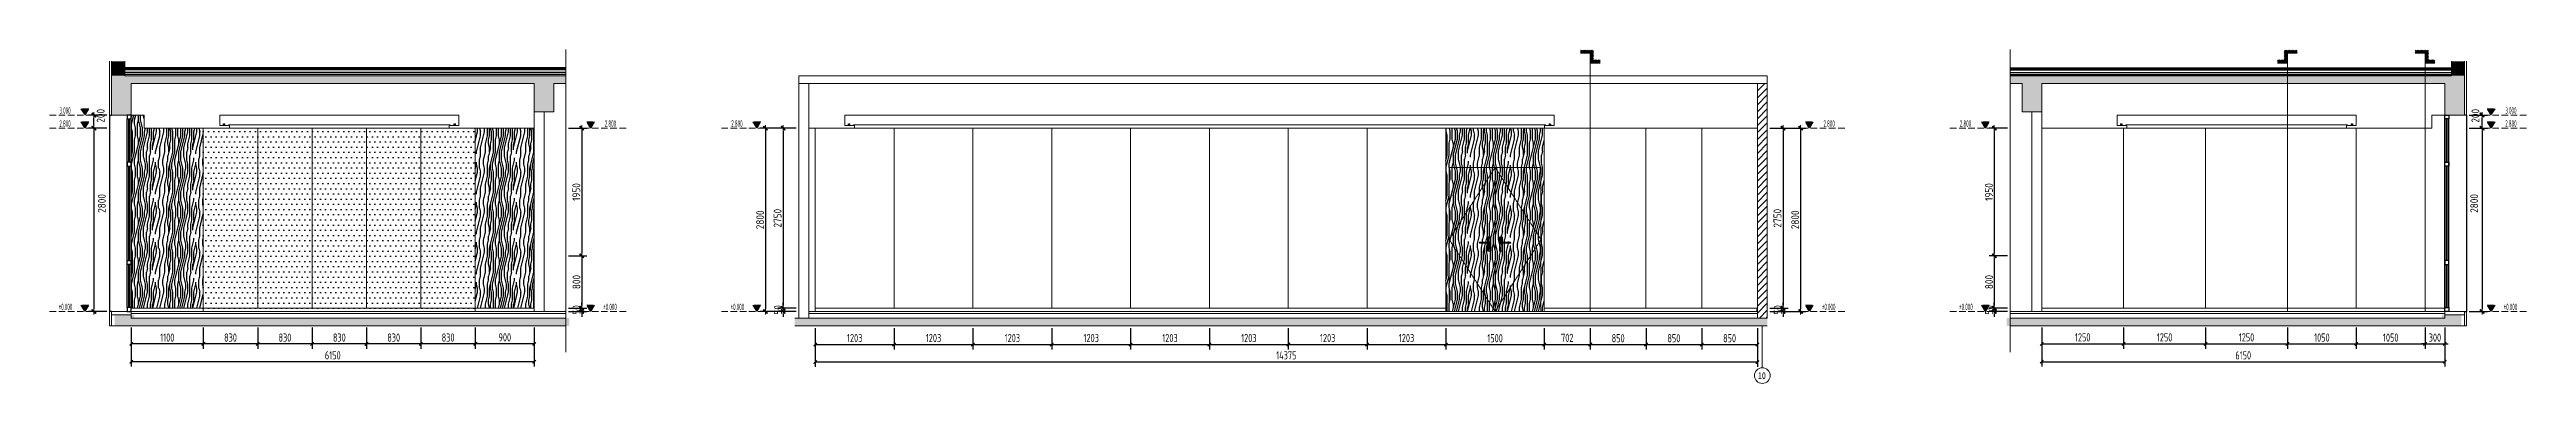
# Model space of a CAD drawing. Header units: millimetres. Extents: x 33621 to 401573, y -91663 to 133135.
# Drawn here: x 255188 to 292979, y -91663 to -86561 of the extents above; entities that cross this region are included whole.
import ezdxf
from ezdxf.enums import TextEntityAlignment as Align

# ---------------------------------------------------------------- set-up
doc = ezdxf.new("R2010")
doc.units = ezdxf.units.MM
doc.header["$LTSCALE"] = 10
for name, pattern in [('ACAD_ISO03W100', [30, 12, -18]), ('CENTER', [50.8, 31.75, -6.35, 6.35, -6.35]), ('DASH', [0.35, 0.25, -0.1]), ('DOTE', [2.42, 2, -0.2, 0.02, -0.2])]:
    doc.linetypes.add(name, pattern=pattern)
doc.layers.get('0').update_dxf_attribs({"color": 253})
doc.layers.get('Defpoints').update_dxf_attribs({"color": 250})
for name, color, linetype in [('3', 253, 'Continuous'), ('HATCH【填充】', 253, 'Continuous'), ('RC-Hatch【天花填充】', 253, 'Continuous'), ('TXT【文字】', 253, 'Continuous'), ('栏杆', 253, 'Continuous')]:
    doc.layers.add(name, color=color, linetype=linetype)
for name, color, linetype, lineweight in [('Axle Number', 253, 'Continuous', 0), ('CONTOUR【轮廓线】', 253, 'Continuous', 0), ('DIM【标注】', 253, 'Continuous', 0), ('DOOR【门】', 253, 'Continuous', 0), ('DS-4BS-FINISH【墙完成线】', 253, 'Continuous', 0), ('Elevation Block', 253, 'DASH', 0), ('FC-FLOOR【地材分格】', 253, 'Continuous', 0), ('LL2【立面横线】', 253, 'Continuous', 0), ('PUB_HATCH', 253, 'Continuous', 0), ('RC-Dim【天花尺寸】', 253, 'Continuous', 0), ('RC-FIN【天花轮廓线】', 253, 'Continuous', 0), ('RC-Modelling thick thread', 253, 'Continuous', 0), ('RC-STR【天花细线】', 253, 'Continuous', 0), ('RC-Text【天花文字】', 253, 'Continuous', 0), ('WALL', 253, 'Continuous', 0), ('WC【完成面】', 253, 'Continuous', 0)]:
    doc.layers.add(name, color=color, linetype=linetype, lineweight=lineweight)
doc.styles.add('CCD_DIM', font='ARCHS.SHX')
doc.styles.add('XG-04', font='ARCHS.SHX', dxfattribs={"width": 0.7})
doc.styles.add('宋体', font='', dxfattribs={"width": 0.7})
doc.styles.add('尺寸标注', font='ARCHS.SHX', dxfattribs={"width": 0.75})
doc.styles.add('标高', font='ARCHS.SHX', dxfattribs={"width": 0.5})
doc.styles.get('宋体').set_extended_font_data('SimSun')
doc.dimstyles.new('MM_1：40', dxfattribs={"dimscale": 40, "dimtxt": 3, "dimasz": 1, "dimexe": 2, "dimexo": 1, "dimgap": 0.5, "dimtad": 1, "dimdec": 0, "dimrnd": 5, "dimdsep": 46, "dimtxsty": 'CCD_DIM', "dimblk": 'WS-cj', "dimcen": 0, "dimclrd": 44, "dimclre": 44, "dimclrt": 2, "dimadec": 0, "dimazin": 2, "dimtfac": 1, "dimtdec": 4, "dimtix": 1, "dimtofl": 0, "dimtmove": 2, "dimatfit": 3, "dimldrblk": 'hl_arrow2', "dimfxl": 5, "dimfxlon": 1, "dimtolj": 1, "dimarcsym": 0})
doc.dimstyles.new('海龙V10卓艺1：50', dxfattribs={"dimscale": 50, "dimtxt": 2.5, "dimasz": 1, "dimexe": 1.5, "dimexo": 1, "dimgap": 0.7, "dimtad": 1, "dimdec": 0, "dimdsep": 46, "dimtxsty": '尺寸标注', "dimblk": 'ARCHTICK', "dimblk1": 'ARCHTICK', "dimblk2": 'ARCHTICK', "dimcen": 1, "dimclrd": 44, "dimclre": 44, "dimclrt": 2, "dimadec": 0, "dimazin": 0, "dimtfac": 1, "dimtdec": 0, "dimtix": 1, "dimtmove": 2, "dimatfit": 3, "dimldrblk": 'hl_arrow2', "dimfxl": 5, "dimfxlon": 1, "dimarcsym": 0})

msp = doc.modelspace()

# ---------------------------------------------------------------- blocks, each defined once
blk = doc.blocks.new('WS-cj')
blk.add_hatch(color=2).paths.add_polyline_path([(0.59, 0.82), (-0.82, -0.59), (-0.59, -0.82), (0.82, 0.59)])
at = {"color": 2, "linetype": 'ByBlock', "lineweight": 0}
for p, q in [((-1.1, 0), (0, 0)), ((0, 0), (1.1, 0))]:
    blk.add_line(p, q, dxfattribs=at)
at = {"color": 2}
blk.add_lwpolyline([(0.59, 0.82), (-0.82, -0.59), (-0.59, -0.82), (0.82, 0.59)], close=True, dxfattribs=at)
blk = doc.blocks.new('*D732')
at = {"layer": 'Defpoints', "color": 0, "transparency": 16777216}
for p in [(256104, -87763), (255864, -90563), (256104, -90563)]:
    blk.add_point(p, dxfattribs=at)
at = {"layer": 'RC-Modelling thick thread', "color": 44, "lineweight": -2, "transparency": 16777216}
for p, q in [((256064, -87763), (255784, -87763)), ((255864, -87803), (255864, -90523)), ((256064, -90563), (255784, -90563))]:
    blk.add_line(p, q, dxfattribs=at)
at = {"layer": 'RC-Modelling thick thread', "color": 44, "lineweight": -2, "transparency": 16777216, "xscale": 40, "yscale": 40, "zscale": 40}
for p, rotation in [((255864, -87763), 90), ((255864, -90563), 270)]:
    blk.add_blockref('WS-cj', p, dxfattribs=dict(at, rotation=rotation))
at = {"layer": 'RC-Modelling thick thread', "color": 2, "transparency": 16777216, "insert": (255985, -88913), "char_height": 120, "attachment_point": 5, "rotation": 90, "style": 'CCD_DIM'}
blk.add_mtext('\\A1;2800', dxfattribs=at)
blk = doc.blocks.new('hl_arrow2')
at = {"color": 2}
blk.add_line((-0.22, 0), (-1, 0), dxfattribs=at)
blk.add_lwpolyline([(-0.22, 0), (-0.86, -0.69), (-0.65, -0.86), (0, 0), (-0.65, 0.86), (-0.86, 0.69)], close=True, dxfattribs=at)
blk = doc.blocks.new('hl_Elevation-A1')
blk.add_hatch(color=250).paths.add_polyline_path([(1.5, 2.4), (-1.5, 2.4), (0, 0)])
at = {"color": 160}
blk.add_line((13.5, 0), (-1.5, 0), dxfattribs=at)
blk.add_lwpolyline([(0, 0), (-1.5, 2.4), (1.5, 2.4)], close=True, dxfattribs=at)
at = {"style": 'XG-04', "width": 0.5, "flags": 8}
blk.add_attdef('HEIGHT', text='', height=2.5, dxfattribs=at).set_placement((7.59, 1.74, 0), align=Align.MIDDLE_CENTER)
blk = doc.blocks.new('*D733')
at = {"layer": 'Defpoints', "color": 0, "transparency": 16777216}
for p in [(255864, -87563), (256104, -87563), (256104, -87763)]:
    blk.add_point(p, dxfattribs=at)
at = {"layer": 'RC-Modelling thick thread', "color": 44, "lineweight": -2, "transparency": 16777216}
for p, q in [((256064, -87563), (255784, -87563)), ((255864, -87723), (255864, -87603)), ((256064, -87763), (255784, -87763))]:
    blk.add_line(p, q, dxfattribs=at)
at = {"layer": 'RC-Modelling thick thread', "color": 44, "lineweight": -2, "transparency": 16777216, "xscale": 40, "yscale": 40, "zscale": 40}
for p, rotation in [((255864, -87563), 90), ((255864, -87763), 270)]:
    blk.add_blockref('WS-cj', p, dxfattribs=dict(at, rotation=rotation))
at = {"layer": 'RC-Modelling thick thread', "color": 2, "transparency": 16777216, "insert": (255968, -87574), "char_height": 120, "attachment_point": 5, "rotation": 90, "style": 'CCD_DIM'}
blk.add_mtext('\\A1;200', dxfattribs=at)
blk = doc.blocks.new('*D734')
at = {"layer": 'Defpoints', "color": 0, "transparency": 16777216}
for p in [(263067, -87763), (263067, -89713), (263307, -89713)]:
    blk.add_point(p, dxfattribs=at)
at = {"layer": 'RC-Modelling thick thread', "color": 44, "lineweight": -2, "transparency": 16777216}
for p, q in [((263107, -87763), (263387, -87763)), ((263307, -87803), (263307, -89673)), ((263107, -89713), (263387, -89713))]:
    blk.add_line(p, q, dxfattribs=at)
at = {"layer": 'RC-Modelling thick thread', "color": 44, "lineweight": -2, "transparency": 16777216, "xscale": 40, "yscale": 40, "zscale": 40}
for p, rotation in [((263307, -87763), 90), ((263307, -89713), 270)]:
    blk.add_blockref('WS-cj', p, dxfattribs=dict(at, rotation=rotation))
at = {"layer": 'RC-Modelling thick thread', "color": 2, "transparency": 16777216, "insert": (263225, -88738), "char_height": 120, "attachment_point": 5, "rotation": 90, "style": 'CCD_DIM'}
blk.add_mtext('\\A1;1950', dxfattribs=at)
blk = doc.blocks.new('_ArchTick')
at = {"color": 2, "linetype": 'ByBlock', "const_width": 0.4}
blk.add_lwpolyline([(-0.5, -0.5), (0.5, 0.5)], dxfattribs=at)
blk = doc.blocks.new('*D735')
at = {"layer": 'Defpoints', "color": 0, "transparency": 16777216}
for p in [(256434, -91030), (262584, -91030), (256434, -91330)]:
    blk.add_point(p, dxfattribs=at)
at = {"layer": 'RC-Dim【天花尺寸】', "color": 44, "lineweight": -2, "transparency": 16777216}
for p, q in [((256434, -91080), (256434, -91405)), ((262584, -91330), (256434, -91330)), ((262584, -91080), (262584, -91405))]:
    blk.add_line(p, q, dxfattribs=at)
at = {"layer": 'RC-Dim【天花尺寸】', "color": 44, "lineweight": -2, "transparency": 16777216, "xscale": 50, "yscale": 50, "zscale": 50}
for p, rotation in [((256434, -91330), 179.9999999999978), ((262584, -91330), 359.9999999999978)]:
    blk.add_blockref('_ArchTick', p, dxfattribs=dict(at, rotation=rotation))
at = {"layer": 'RC-Dim【天花尺寸】', "color": 2, "transparency": 16777216, "insert": (259509, -91232), "char_height": 125, "attachment_point": 5, "style": '尺寸标注'}
blk.add_mtext('6150', dxfattribs=at)
blk = doc.blocks.new('海龍_暗藏灯管')
at = {"color": 250, "linetype": 'DOTE', "ltscale": 0.12}
for p, q in [((-13, 19), (13, 19)), ((0, 33), (0, 6))]:
    blk.add_line(p, q, dxfattribs=at)
at = {"color": 0, "linetype": 'ACAD_ISO03W100', "ltscale": 0.1}
blk.add_lwpolyline([(-17, 7), (-17, 0), (17, 0), (17, 7)], close=True, dxfattribs=at)
blk.add_lwpolyline([(-13, 7), (-13, 19, -1), (12, 19), (12, 7)], format="xyb", dxfattribs=at)
blk.add_circle((0, 19), 10.5, dxfattribs=at)
blk = doc.blocks.new('*D729')
at = {"layer": 'Defpoints', "color": 0, "transparency": 16777216}
for p in [(261684, -90758), (261684, -91058), (262584, -90758)]:
    blk.add_point(p, dxfattribs=at)
at = {"layer": 'RC-Dim【天花尺寸】', "color": 44, "lineweight": -2, "transparency": 16777216}
for p, q in [((261684, -90808), (261684, -91133)), ((262584, -91058), (261684, -91058)), ((262584, -90808), (262584, -91133))]:
    blk.add_line(p, q, dxfattribs=at)
at = {"layer": 'RC-Dim【天花尺寸】', "color": 44, "lineweight": -2, "transparency": 16777216, "xscale": 50, "yscale": 50, "zscale": 50}
for p, rotation in [((261684, -91058), 180.0000000000018), ((262584, -91058), 1.8385e-12)]:
    blk.add_blockref('_ArchTick', p, dxfattribs=dict(at, rotation=rotation))
at = {"layer": 'RC-Dim【天花尺寸】', "color": 2, "transparency": 16777216, "insert": (262134, -90958), "char_height": 125, "attachment_point": 5, "style": '尺寸标注'}
blk.add_mtext('900', dxfattribs=at)
blk = doc.blocks.new('*D731')
at = {"layer": 'Defpoints', "color": 0, "transparency": 16777216}
for p in [(263067, -90513), (263067, -90563), (263307, -90563)]:
    blk.add_point(p, dxfattribs=at)
at = {"layer": 'RC-Modelling thick thread', "color": 44, "lineweight": -2, "transparency": 16777216}
for p, q in [((263107, -90513), (263387, -90513)), ((263107, -90563), (263387, -90563)), ((263307, -90473), (263307, -90433)), ((263307, -90603), (263307, -90643))]:
    blk.add_line(p, q, dxfattribs=at)
at = {"layer": 'RC-Modelling thick thread', "color": 44, "lineweight": -2, "transparency": 16777216, "xscale": 40, "yscale": 40, "zscale": 40}
for p, rotation in [((263307, -90513), 270), ((263307, -90563), 90)]:
    blk.add_blockref('WS-cj', p, dxfattribs=dict(at, rotation=rotation))
at = {"layer": 'RC-Modelling thick thread', "color": 2, "transparency": 16777216, "insert": (263227, -90538), "char_height": 120, "attachment_point": 5, "rotation": 90, "style": 'CCD_DIM'}
blk.add_mtext('\\A1;50', dxfattribs=at)
blk = doc.blocks.new('*D730')
at = {"layer": 'Defpoints', "color": 0, "transparency": 16777216}
for p in [(263067, -89713), (263067, -90513), (263307, -90513)]:
    blk.add_point(p, dxfattribs=at)
at = {"layer": 'RC-Modelling thick thread', "color": 44, "lineweight": -2, "transparency": 16777216}
for p, q in [((263107, -89713), (263387, -89713)), ((263307, -89753), (263307, -90473)), ((263107, -90513), (263387, -90513))]:
    blk.add_line(p, q, dxfattribs=at)
at = {"layer": 'RC-Modelling thick thread', "color": 44, "lineweight": -2, "transparency": 16777216, "xscale": 40, "yscale": 40, "zscale": 40}
for p, rotation in [((263307, -89713), 90), ((263307, -90513), 270)]:
    blk.add_blockref('WS-cj', p, dxfattribs=dict(at, rotation=rotation))
at = {"layer": 'RC-Modelling thick thread', "color": 2, "transparency": 16777216, "insert": (263227, -90113), "char_height": 120, "attachment_point": 5, "rotation": 90, "style": 'CCD_DIM'}
blk.add_mtext('\\A1;800', dxfattribs=at)
blk = doc.blocks.new('*D739')
at = {"layer": 'Defpoints', "color": 0, "transparency": 16777216}
for p in [(266871, -91076), (281246, -91076), (266871, -91335)]:
    blk.add_point(p, dxfattribs=at)
at = {"layer": 'RC-Dim【天花尺寸】', "color": 44, "lineweight": -2, "transparency": 16777216}
for p, q in [((266871, -91126), (266871, -91410)), ((281246, -91335), (266871, -91335)), ((281246, -91126), (281246, -91410))]:
    blk.add_line(p, q, dxfattribs=at)
at = {"layer": 'RC-Dim【天花尺寸】', "color": 44, "lineweight": -2, "transparency": 16777216, "xscale": 50, "yscale": 50, "zscale": 50, "rotation": 180.0000000000009}
blk.add_blockref('_ArchTick', (266871, -91335), dxfattribs=at)
at = {"layer": 'RC-Dim【天花尺寸】', "color": 44, "lineweight": -2, "transparency": 16777216, "xscale": 50, "yscale": 50, "zscale": 50}
blk.add_blockref('_ArchTick', (281246, -91335), dxfattribs=at)
at = {"layer": 'RC-Dim【天花尺寸】', "color": 2, "transparency": 16777216, "insert": (274058, -91232), "char_height": 125, "attachment_point": 5, "style": '尺寸标注'}
blk.add_mtext('14375', dxfattribs=at)
blk = doc.blocks.new('*D740')
at = {"layer": 'Defpoints', "color": 0, "transparency": 16777216}
for p in [(281396, -87763), (281396, -90513), (281636, -90513)]:
    blk.add_point(p, dxfattribs=at)
at = {"layer": 'RC-Modelling thick thread', "color": 44, "lineweight": -2, "transparency": 16777216}
for p, q in [((281436, -87763), (281716, -87763)), ((281636, -87803), (281636, -90473)), ((281436, -90513), (281716, -90513))]:
    blk.add_line(p, q, dxfattribs=at)
at = {"layer": 'RC-Modelling thick thread', "color": 44, "lineweight": -2, "transparency": 16777216, "xscale": 40, "yscale": 40, "zscale": 40}
for p, rotation in [((281636, -87763), 90), ((281636, -90513), 270)]:
    blk.add_blockref('WS-cj', p, dxfattribs=dict(at, rotation=rotation))
at = {"layer": 'RC-Modelling thick thread', "color": 2, "transparency": 16777216, "insert": (281551, -89138), "char_height": 120, "attachment_point": 5, "rotation": 90, "style": 'CCD_DIM'}
blk.add_mtext('\\A1;2750', dxfattribs=at)
blk = doc.blocks.new('*D741')
at = {"layer": 'Defpoints', "color": 0, "transparency": 16777216}
for p in [(281396, -90513), (281396, -90563), (281636, -90563)]:
    blk.add_point(p, dxfattribs=at)
at = {"layer": 'RC-Modelling thick thread', "color": 44, "lineweight": -2, "transparency": 16777216}
for p, q in [((281436, -90513), (281716, -90513)), ((281436, -90563), (281716, -90563)), ((281636, -90473), (281636, -90433)), ((281636, -90603), (281636, -90643))]:
    blk.add_line(p, q, dxfattribs=at)
at = {"layer": 'RC-Modelling thick thread', "color": 44, "lineweight": -2, "transparency": 16777216, "xscale": 40, "yscale": 40, "zscale": 40}
for p, rotation in [((281636, -90513), 270), ((281636, -90563), 90)]:
    blk.add_blockref('WS-cj', p, dxfattribs=dict(at, rotation=rotation))
at = {"layer": 'RC-Modelling thick thread', "color": 2, "transparency": 16777216, "insert": (281556, -90538), "char_height": 120, "attachment_point": 5, "rotation": 90, "style": 'CCD_DIM'}
blk.add_mtext('\\A1;50', dxfattribs=at)
blk = doc.blocks.new('*D742')
at = {"layer": 'Defpoints', "color": 0, "transparency": 16777216}
for p in [(281665, -87763), (281665, -90563), (281905, -90563)]:
    blk.add_point(p, dxfattribs=at)
at = {"layer": 'RC-Modelling thick thread', "color": 44, "lineweight": -2, "transparency": 16777216}
for p, q in [((281705, -87763), (281985, -87763)), ((281905, -87803), (281905, -90523)), ((281705, -90563), (281985, -90563))]:
    blk.add_line(p, q, dxfattribs=at)
at = {"layer": 'RC-Modelling thick thread', "color": 44, "lineweight": -2, "transparency": 16777216, "xscale": 40, "yscale": 40, "zscale": 40}
for p, rotation in [((281905, -87763), 90), ((281905, -90563), 270)]:
    blk.add_blockref('WS-cj', p, dxfattribs=dict(at, rotation=rotation))
at = {"layer": 'RC-Modelling thick thread', "color": 2, "transparency": 16777216, "insert": (281822, -89163), "char_height": 120, "attachment_point": 5, "rotation": 90, "style": 'CCD_DIM'}
blk.add_mtext('\\A1;2800', dxfattribs=at)
blk = doc.blocks.new('hl_Axis-A1')
at = {"color": 150, "ltscale": 2}
blk.add_line((21.3, 0), (0, 0), dxfattribs=at)
at = {"color": 150}
blk.add_circle((25.3, 0), 4, dxfattribs=at)
at = {"color": 50, "style": '宋体', "width": 0.7}
blk.add_attdef('轴号', text='', height=3.5, dxfattribs=at).set_placement((25.3, 0), align=Align.MIDDLE_CENTER)
blk = doc.blocks.new('*D743')
at = {"layer": 'Defpoints', "color": 0, "transparency": 16777216}
for p in [(266871, -90768), (268073, -90768), (268073, -91068)]:
    blk.add_point(p, dxfattribs=at)
at = {"layer": 'RC-Dim【天花尺寸】', "color": 44, "lineweight": -2, "transparency": 16777216}
for p, q in [((266871, -90818), (266871, -91143)), ((266871, -91068), (268073, -91068)), ((268073, -90818), (268073, -91143))]:
    blk.add_line(p, q, dxfattribs=at)
at = {"layer": 'RC-Dim【天花尺寸】', "color": 44, "lineweight": -2, "transparency": 16777216, "xscale": 50, "yscale": 50, "zscale": 50, "rotation": 180}
blk.add_blockref('_ArchTick', (266871, -91068), dxfattribs=at)
at = {"layer": 'RC-Dim【天花尺寸】', "color": 44, "lineweight": -2, "transparency": 16777216, "xscale": 50, "yscale": 50, "zscale": 50}
blk.add_blockref('_ArchTick', (268073, -91068), dxfattribs=at)
at = {"layer": 'RC-Dim【天花尺寸】', "color": 2, "transparency": 16777216, "insert": (267472, -90968), "char_height": 125, "attachment_point": 5, "style": '尺寸标注'}
blk.add_mtext('1203', dxfattribs=at)
blk = doc.blocks.new('*D736')
at = {"layer": 'Defpoints', "color": 0, "transparency": 16777216}
for p in [(266621, -87763), (266381, -90513), (266621, -90513)]:
    blk.add_point(p, dxfattribs=at)
at = {"layer": 'RC-Modelling thick thread', "color": 44, "lineweight": -2, "transparency": 16777216}
for p, q in [((266581, -87763), (266301, -87763)), ((266381, -87803), (266381, -90473)), ((266581, -90513), (266301, -90513))]:
    blk.add_line(p, q, dxfattribs=at)
at = {"layer": 'RC-Modelling thick thread', "color": 44, "lineweight": -2, "transparency": 16777216, "xscale": 40, "yscale": 40, "zscale": 40}
for p, rotation in [((266381, -87763), 90), ((266381, -90513), 270)]:
    blk.add_blockref('WS-cj', p, dxfattribs=dict(at, rotation=rotation))
at = {"layer": 'RC-Modelling thick thread', "color": 2, "transparency": 16777216, "insert": (266296, -89138), "char_height": 120, "attachment_point": 5, "rotation": 90, "style": 'CCD_DIM'}
blk.add_mtext('\\A1;2750', dxfattribs=at)
blk = doc.blocks.new('*D737')
at = {"layer": 'Defpoints', "color": 0, "transparency": 16777216}
for p in [(266381, -90563), (266621, -90513), (266621, -90563)]:
    blk.add_point(p, dxfattribs=at)
at = {"layer": 'RC-Modelling thick thread', "color": 44, "lineweight": -2, "transparency": 16777216}
for p, q in [((266581, -90513), (266301, -90513)), ((266581, -90563), (266301, -90563)), ((266381, -90473), (266381, -90433)), ((266381, -90603), (266381, -90643))]:
    blk.add_line(p, q, dxfattribs=at)
at = {"layer": 'RC-Modelling thick thread', "color": 44, "lineweight": -2, "transparency": 16777216, "xscale": 40, "yscale": 40, "zscale": 40}
for p, rotation in [((266381, -90513), 270), ((266381, -90563), 90)]:
    blk.add_blockref('WS-cj', p, dxfattribs=dict(at, rotation=rotation))
at = {"layer": 'RC-Modelling thick thread', "color": 2, "transparency": 16777216, "insert": (266301, -90538), "char_height": 120, "attachment_point": 5, "rotation": 90, "style": 'CCD_DIM'}
blk.add_mtext('\\A1;50', dxfattribs=at)
blk = doc.blocks.new('*D738')
at = {"layer": 'Defpoints', "color": 0, "transparency": 16777216}
for p in [(266351, -87763), (266111, -90563), (266351, -90563)]:
    blk.add_point(p, dxfattribs=at)
at = {"layer": 'RC-Modelling thick thread', "color": 44, "lineweight": -2, "transparency": 16777216}
for p, q in [((266311, -87763), (266031, -87763)), ((266111, -87803), (266111, -90523)), ((266311, -90563), (266031, -90563))]:
    blk.add_line(p, q, dxfattribs=at)
at = {"layer": 'RC-Modelling thick thread', "color": 44, "lineweight": -2, "transparency": 16777216, "xscale": 40, "yscale": 40, "zscale": 40}
for p, rotation in [((266111, -87763), 90), ((266111, -90563), 270)]:
    blk.add_blockref('WS-cj', p, dxfattribs=dict(at, rotation=rotation))
at = {"layer": 'RC-Modelling thick thread', "color": 2, "transparency": 16777216, "insert": (266029, -89163), "char_height": 120, "attachment_point": 5, "rotation": 90, "style": 'CCD_DIM'}
blk.add_mtext('\\A1;2800', dxfattribs=at)
blk = doc.blocks.new('*U744')
h = blk.add_hatch()
h.set_pattern_fill('ANSI31', color=251, scale=2.4, style=0)
h.set_pattern_definition([(45, (1787.70663, 231.982), (-0.212132034, 0.212132034), [])])
h.paths.add_polyline_path([(3, 7), (3, 6), (0, 6), (0, 9), (-3, 9), (-3, 10), (1, 10), (1, 7)])
at = {"color": 8, "linetype": 'CENTER', "ltscale": 6}
blk.add_line((0, 6), (0, -13.86), dxfattribs=at)
at = {"color": 8}
blk.add_lwpolyline([(3, 6), (0, 6), (0, 9), (-3, 9)], dxfattribs=at)
blk = doc.blocks.new('立面门把手01')
at = {"color": 251, "linetype": 'Continuous', "ltscale": 80}
for p, q in [((-16, -129, 0), (-16, 87, 0)), ((-12, -129, 0), (-12, 88, 0)), ((12, 9, 0), (12, 88, 0)), ((16, 9, 0), (16, 87, 0)), ((12, -9, 0), (12, -129, 0)), ((16, -9, 0), (16, -129, 0))]:
    blk.add_line(p, q, dxfattribs=at)
at = {"linetype": 'Continuous', "ltscale": 80, "elevation": 0}
blk.add_lwpolyline([(25, -9), (25, -122, -0.317837), (22, -127, -0.020494), (16, -129, -0.498427), (12, -129, -0.124451), (-12, -129, -0.497981), (-16, -129, -0.020494), (-22, -127, -0.317837), (-25, -122), (-25, 81, -0.317837), (-22, 85, -0.020494), (-16, 87, -0.497981), (-12, 88, -0.124451), (12, 88, -0.498427), (16, 87, -0.020494), (22, 85, -0.317837), (25, 81), (25, 9)], format="xyb", dxfattribs=at)
blk.add_lwpolyline([(-10, 7, -0.214918), (-6, 9), (147, 9, -0.314288), (147, -9), (-6, -9, -0.214918), (-10, -7, -0.226084)], format="xyb", close=True, dxfattribs=at)
at = {"color": 251, "linetype": 'Continuous', "ltscale": 80, "elevation": 0}
blk.add_lwpolyline([(17, 8), (17, -8), (-6, -8, -0.209535), (-9, -7, -0.217189), (-9, 7, -0.209535), (-6, 8), (17, 8)], format="xyb", close=True, dxfattribs=at)
blk = doc.blocks.new('*D754')
at = {"layer": 'Defpoints', "color": 0, "transparency": 16777216}
for p in [(256434, -90758), (256434, -91058), (257534, -90758)]:
    blk.add_point(p, dxfattribs=at)
at = {"layer": 'RC-Dim【天花尺寸】', "color": 44, "lineweight": -2, "transparency": 16777216}
for p, q in [((256434, -90808), (256434, -91133)), ((257534, -91058), (256434, -91058)), ((257534, -90808), (257534, -91133))]:
    blk.add_line(p, q, dxfattribs=at)
at = {"layer": 'RC-Dim【天花尺寸】', "color": 44, "lineweight": -2, "transparency": 16777216, "xscale": 50, "yscale": 50, "zscale": 50}
for p, rotation in [((256434, -91058), 179.9999999999984), ((257534, -91058), 359.9999999999984)]:
    blk.add_blockref('_ArchTick', p, dxfattribs=dict(at, rotation=rotation))
at = {"layer": 'RC-Dim【天花尺寸】', "color": 2, "transparency": 16777216, "insert": (256984, -90961), "char_height": 125, "attachment_point": 5, "style": '尺寸标注'}
blk.add_mtext('1100', dxfattribs=at)
blk = doc.blocks.new('*D755')
at = {"layer": 'Defpoints', "color": 0, "transparency": 16777216}
for p in [(257534, -90758), (257534, -91058), (258364, -90758)]:
    blk.add_point(p, dxfattribs=at)
at = {"layer": 'RC-Dim【天花尺寸】', "color": 44, "lineweight": -2, "transparency": 16777216}
for p, q in [((257534, -90808), (257534, -91133)), ((258364, -91058), (257534, -91058)), ((258364, -90808), (258364, -91133))]:
    blk.add_line(p, q, dxfattribs=at)
at = {"layer": 'RC-Dim【天花尺寸】', "color": 44, "lineweight": -2, "transparency": 16777216, "xscale": 50, "yscale": 50, "zscale": 50, "rotation": 180}
blk.add_blockref('_ArchTick', (257534, -91058), dxfattribs=at)
at = {"layer": 'RC-Dim【天花尺寸】', "color": 44, "lineweight": -2, "transparency": 16777216, "xscale": 50, "yscale": 50, "zscale": 50}
blk.add_blockref('_ArchTick', (258364, -91058), dxfattribs=at)
at = {"layer": 'RC-Dim【天花尺寸】', "color": 2, "transparency": 16777216, "insert": (257949, -90961), "char_height": 125, "attachment_point": 5, "style": '尺寸标注'}
blk.add_mtext('830', dxfattribs=at)
blk = doc.blocks.new('*D756')
at = {"layer": 'Defpoints', "color": 0, "transparency": 16777216}
for p in [(258364, -90758), (258364, -91058), (259194, -90758)]:
    blk.add_point(p, dxfattribs=at)
at = {"layer": 'RC-Dim【天花尺寸】', "color": 44, "lineweight": -2, "transparency": 16777216}
for p, q in [((258364, -90808), (258364, -91133)), ((259194, -91058), (258364, -91058)), ((259194, -90808), (259194, -91133))]:
    blk.add_line(p, q, dxfattribs=at)
at = {"layer": 'RC-Dim【天花尺寸】', "color": 44, "lineweight": -2, "transparency": 16777216, "xscale": 50, "yscale": 50, "zscale": 50, "rotation": 180}
blk.add_blockref('_ArchTick', (258364, -91058), dxfattribs=at)
at = {"layer": 'RC-Dim【天花尺寸】', "color": 44, "lineweight": -2, "transparency": 16777216, "xscale": 50, "yscale": 50, "zscale": 50}
blk.add_blockref('_ArchTick', (259194, -91058), dxfattribs=at)
at = {"layer": 'RC-Dim【天花尺寸】', "color": 2, "transparency": 16777216, "insert": (258779, -90961), "char_height": 125, "attachment_point": 5, "style": '尺寸标注'}
blk.add_mtext('830', dxfattribs=at)
blk = doc.blocks.new('*D757')
at = {"layer": 'Defpoints', "color": 0, "transparency": 16777216}
for p in [(259194, -90758), (259194, -91058), (260024, -90758)]:
    blk.add_point(p, dxfattribs=at)
at = {"layer": 'RC-Dim【天花尺寸】', "color": 44, "lineweight": -2, "transparency": 16777216}
for p, q in [((259194, -90808), (259194, -91133)), ((260024, -91058), (259194, -91058)), ((260024, -90808), (260024, -91133))]:
    blk.add_line(p, q, dxfattribs=at)
at = {"layer": 'RC-Dim【天花尺寸】', "color": 44, "lineweight": -2, "transparency": 16777216, "xscale": 50, "yscale": 50, "zscale": 50, "rotation": 180}
blk.add_blockref('_ArchTick', (259194, -91058), dxfattribs=at)
at = {"layer": 'RC-Dim【天花尺寸】', "color": 44, "lineweight": -2, "transparency": 16777216, "xscale": 50, "yscale": 50, "zscale": 50}
blk.add_blockref('_ArchTick', (260024, -91058), dxfattribs=at)
at = {"layer": 'RC-Dim【天花尺寸】', "color": 2, "transparency": 16777216, "insert": (259609, -90961), "char_height": 125, "attachment_point": 5, "style": '尺寸标注'}
blk.add_mtext('830', dxfattribs=at)
blk = doc.blocks.new('*D758')
at = {"layer": 'Defpoints', "color": 0, "transparency": 16777216}
for p in [(260024, -90758), (260024, -91058), (260854, -90758)]:
    blk.add_point(p, dxfattribs=at)
at = {"layer": 'RC-Dim【天花尺寸】', "color": 44, "lineweight": -2, "transparency": 16777216}
for p, q in [((260024, -90808), (260024, -91133)), ((260854, -91058), (260024, -91058)), ((260854, -90808), (260854, -91133))]:
    blk.add_line(p, q, dxfattribs=at)
at = {"layer": 'RC-Dim【天花尺寸】', "color": 44, "lineweight": -2, "transparency": 16777216, "xscale": 50, "yscale": 50, "zscale": 50, "rotation": 180}
blk.add_blockref('_ArchTick', (260024, -91058), dxfattribs=at)
at = {"layer": 'RC-Dim【天花尺寸】', "color": 44, "lineweight": -2, "transparency": 16777216, "xscale": 50, "yscale": 50, "zscale": 50}
blk.add_blockref('_ArchTick', (260854, -91058), dxfattribs=at)
at = {"layer": 'RC-Dim【天花尺寸】', "color": 2, "transparency": 16777216, "insert": (260439, -90961), "char_height": 125, "attachment_point": 5, "style": '尺寸标注'}
blk.add_mtext('830', dxfattribs=at)
blk = doc.blocks.new('*D759')
at = {"layer": 'Defpoints', "color": 0, "transparency": 16777216}
for p in [(260854, -90758), (260854, -91058), (261684, -90758)]:
    blk.add_point(p, dxfattribs=at)
at = {"layer": 'RC-Dim【天花尺寸】', "color": 44, "lineweight": -2, "transparency": 16777216}
for p, q in [((260854, -90808), (260854, -91133)), ((261684, -91058), (260854, -91058)), ((261684, -90808), (261684, -91133))]:
    blk.add_line(p, q, dxfattribs=at)
at = {"layer": 'RC-Dim【天花尺寸】', "color": 44, "lineweight": -2, "transparency": 16777216, "xscale": 50, "yscale": 50, "zscale": 50, "rotation": 180}
blk.add_blockref('_ArchTick', (260854, -91058), dxfattribs=at)
at = {"layer": 'RC-Dim【天花尺寸】', "color": 44, "lineweight": -2, "transparency": 16777216, "xscale": 50, "yscale": 50, "zscale": 50}
blk.add_blockref('_ArchTick', (261684, -91058), dxfattribs=at)
at = {"layer": 'RC-Dim【天花尺寸】', "color": 2, "transparency": 16777216, "insert": (261269, -90961), "char_height": 125, "attachment_point": 5, "style": '尺寸标注'}
blk.add_mtext('830', dxfattribs=at)
blk = doc.blocks.new('*D760')
at = {"layer": 'Defpoints', "color": 0, "transparency": 16777216}
for p in [(268073, -90768), (269276, -90768), (269276, -91068)]:
    blk.add_point(p, dxfattribs=at)
at = {"layer": 'RC-Dim【天花尺寸】', "color": 44, "lineweight": -2, "transparency": 16777216}
for p, q in [((268073, -90818), (268073, -91143)), ((268073, -91068), (269276, -91068)), ((269276, -90818), (269276, -91143))]:
    blk.add_line(p, q, dxfattribs=at)
at = {"layer": 'RC-Dim【天花尺寸】', "color": 44, "lineweight": -2, "transparency": 16777216, "xscale": 50, "yscale": 50, "zscale": 50, "rotation": 180}
blk.add_blockref('_ArchTick', (268073, -91068), dxfattribs=at)
at = {"layer": 'RC-Dim【天花尺寸】', "color": 44, "lineweight": -2, "transparency": 16777216, "xscale": 50, "yscale": 50, "zscale": 50}
blk.add_blockref('_ArchTick', (269276, -91068), dxfattribs=at)
at = {"layer": 'RC-Dim【天花尺寸】', "color": 2, "transparency": 16777216, "insert": (268675, -90968), "char_height": 125, "attachment_point": 5, "style": '尺寸标注'}
blk.add_mtext('1203', dxfattribs=at)
blk = doc.blocks.new('*D761')
at = {"layer": 'Defpoints', "color": 0, "transparency": 16777216}
for p in [(269276, -90768), (270479, -90768), (270479, -91068)]:
    blk.add_point(p, dxfattribs=at)
at = {"layer": 'RC-Dim【天花尺寸】', "color": 44, "lineweight": -2, "transparency": 16777216}
for p, q in [((269276, -90818), (269276, -91143)), ((269276, -91068), (270479, -91068)), ((270479, -90818), (270479, -91143))]:
    blk.add_line(p, q, dxfattribs=at)
at = {"layer": 'RC-Dim【天花尺寸】', "color": 44, "lineweight": -2, "transparency": 16777216, "xscale": 50, "yscale": 50, "zscale": 50, "rotation": 180}
blk.add_blockref('_ArchTick', (269276, -91068), dxfattribs=at)
at = {"layer": 'RC-Dim【天花尺寸】', "color": 44, "lineweight": -2, "transparency": 16777216, "xscale": 50, "yscale": 50, "zscale": 50}
blk.add_blockref('_ArchTick', (270479, -91068), dxfattribs=at)
at = {"layer": 'RC-Dim【天花尺寸】', "color": 2, "transparency": 16777216, "insert": (269878, -90968), "char_height": 125, "attachment_point": 5, "style": '尺寸标注'}
blk.add_mtext('1203', dxfattribs=at)
blk = doc.blocks.new('*D762')
at = {"layer": 'Defpoints', "color": 0, "transparency": 16777216}
for p in [(270479, -90768), (271682, -90768), (271682, -91068)]:
    blk.add_point(p, dxfattribs=at)
at = {"layer": 'RC-Dim【天花尺寸】', "color": 44, "lineweight": -2, "transparency": 16777216}
for p, q in [((270479, -90818), (270479, -91143)), ((270479, -91068), (271682, -91068)), ((271682, -90818), (271682, -91143))]:
    blk.add_line(p, q, dxfattribs=at)
at = {"layer": 'RC-Dim【天花尺寸】', "color": 44, "lineweight": -2, "transparency": 16777216, "xscale": 50, "yscale": 50, "zscale": 50, "rotation": 180}
blk.add_blockref('_ArchTick', (270479, -91068), dxfattribs=at)
at = {"layer": 'RC-Dim【天花尺寸】', "color": 44, "lineweight": -2, "transparency": 16777216, "xscale": 50, "yscale": 50, "zscale": 50}
blk.add_blockref('_ArchTick', (271682, -91068), dxfattribs=at)
at = {"layer": 'RC-Dim【天花尺寸】', "color": 2, "transparency": 16777216, "insert": (271081, -90968), "char_height": 125, "attachment_point": 5, "style": '尺寸标注'}
blk.add_mtext('1203', dxfattribs=at)
blk = doc.blocks.new('*D763')
at = {"layer": 'Defpoints', "color": 0, "transparency": 16777216}
for p in [(271682, -90768), (272885, -90768), (272885, -91068)]:
    blk.add_point(p, dxfattribs=at)
at = {"layer": 'RC-Dim【天花尺寸】', "color": 44, "lineweight": -2, "transparency": 16777216}
for p, q in [((271682, -90818), (271682, -91143)), ((271682, -91068), (272885, -91068)), ((272885, -90818), (272885, -91143))]:
    blk.add_line(p, q, dxfattribs=at)
at = {"layer": 'RC-Dim【天花尺寸】', "color": 44, "lineweight": -2, "transparency": 16777216, "xscale": 50, "yscale": 50, "zscale": 50, "rotation": 180}
blk.add_blockref('_ArchTick', (271682, -91068), dxfattribs=at)
at = {"layer": 'RC-Dim【天花尺寸】', "color": 44, "lineweight": -2, "transparency": 16777216, "xscale": 50, "yscale": 50, "zscale": 50}
blk.add_blockref('_ArchTick', (272885, -91068), dxfattribs=at)
at = {"layer": 'RC-Dim【天花尺寸】', "color": 2, "transparency": 16777216, "insert": (272283, -90968), "char_height": 125, "attachment_point": 5, "style": '尺寸标注'}
blk.add_mtext('1203', dxfattribs=at)
blk = doc.blocks.new('*D764')
at = {"layer": 'Defpoints', "color": 0, "transparency": 16777216}
for p in [(272885, -90768), (274088, -90768), (274088, -91068)]:
    blk.add_point(p, dxfattribs=at)
at = {"layer": 'RC-Dim【天花尺寸】', "color": 44, "lineweight": -2, "transparency": 16777216}
for p, q in [((272885, -90818), (272885, -91143)), ((272885, -91068), (274088, -91068)), ((274088, -90818), (274088, -91143))]:
    blk.add_line(p, q, dxfattribs=at)
at = {"layer": 'RC-Dim【天花尺寸】', "color": 44, "lineweight": -2, "transparency": 16777216, "xscale": 50, "yscale": 50, "zscale": 50, "rotation": 180}
blk.add_blockref('_ArchTick', (272885, -91068), dxfattribs=at)
at = {"layer": 'RC-Dim【天花尺寸】', "color": 44, "lineweight": -2, "transparency": 16777216, "xscale": 50, "yscale": 50, "zscale": 50}
blk.add_blockref('_ArchTick', (274088, -91068), dxfattribs=at)
at = {"layer": 'RC-Dim【天花尺寸】', "color": 2, "transparency": 16777216, "insert": (273486, -90968), "char_height": 125, "attachment_point": 5, "style": '尺寸标注'}
blk.add_mtext('1203', dxfattribs=at)
blk = doc.blocks.new('*D765')
at = {"layer": 'Defpoints', "color": 0, "transparency": 16777216}
for p in [(274088, -90768), (275290, -90768), (275290, -91068)]:
    blk.add_point(p, dxfattribs=at)
at = {"layer": 'RC-Dim【天花尺寸】', "color": 44, "lineweight": -2, "transparency": 16777216}
for p, q in [((274088, -90818), (274088, -91143)), ((274088, -91068), (275290, -91068)), ((275290, -90818), (275290, -91143))]:
    blk.add_line(p, q, dxfattribs=at)
at = {"layer": 'RC-Dim【天花尺寸】', "color": 44, "lineweight": -2, "transparency": 16777216, "xscale": 50, "yscale": 50, "zscale": 50, "rotation": 180}
blk.add_blockref('_ArchTick', (274088, -91068), dxfattribs=at)
at = {"layer": 'RC-Dim【天花尺寸】', "color": 44, "lineweight": -2, "transparency": 16777216, "xscale": 50, "yscale": 50, "zscale": 50}
blk.add_blockref('_ArchTick', (275290, -91068), dxfattribs=at)
at = {"layer": 'RC-Dim【天花尺寸】', "color": 2, "transparency": 16777216, "insert": (274689, -90968), "char_height": 125, "attachment_point": 5, "style": '尺寸标注'}
blk.add_mtext('1203', dxfattribs=at)
blk = doc.blocks.new('*D766')
at = {"layer": 'Defpoints', "color": 0, "transparency": 16777216}
for p in [(275290, -90768), (276493, -90768), (276493, -91068)]:
    blk.add_point(p, dxfattribs=at)
at = {"layer": 'RC-Dim【天花尺寸】', "color": 44, "lineweight": -2, "transparency": 16777216}
for p, q in [((275290, -90818), (275290, -91143)), ((275290, -91068), (276493, -91068)), ((276493, -90818), (276493, -91143))]:
    blk.add_line(p, q, dxfattribs=at)
at = {"layer": 'RC-Dim【天花尺寸】', "color": 44, "lineweight": -2, "transparency": 16777216, "xscale": 50, "yscale": 50, "zscale": 50, "rotation": 180}
blk.add_blockref('_ArchTick', (275290, -91068), dxfattribs=at)
at = {"layer": 'RC-Dim【天花尺寸】', "color": 44, "lineweight": -2, "transparency": 16777216, "xscale": 50, "yscale": 50, "zscale": 50}
blk.add_blockref('_ArchTick', (276493, -91068), dxfattribs=at)
at = {"layer": 'RC-Dim【天花尺寸】', "color": 2, "transparency": 16777216, "insert": (275892, -90968), "char_height": 125, "attachment_point": 5, "style": '尺寸标注'}
blk.add_mtext('1203', dxfattribs=at)
blk = doc.blocks.new('*D767')
at = {"layer": 'Defpoints', "color": 0, "transparency": 16777216}
for p in [(276493, -90768), (277993, -90768), (277993, -91068)]:
    blk.add_point(p, dxfattribs=at)
at = {"layer": 'RC-Dim【天花尺寸】', "color": 44, "lineweight": -2, "transparency": 16777216}
for p, q in [((276493, -90818), (276493, -91143)), ((276493, -91068), (277993, -91068)), ((277993, -90818), (277993, -91143))]:
    blk.add_line(p, q, dxfattribs=at)
at = {"layer": 'RC-Dim【天花尺寸】', "color": 44, "lineweight": -2, "transparency": 16777216, "xscale": 50, "yscale": 50, "zscale": 50, "rotation": 180}
blk.add_blockref('_ArchTick', (276493, -91068), dxfattribs=at)
at = {"layer": 'RC-Dim【天花尺寸】', "color": 44, "lineweight": -2, "transparency": 16777216, "xscale": 50, "yscale": 50, "zscale": 50}
blk.add_blockref('_ArchTick', (277993, -91068), dxfattribs=at)
at = {"layer": 'RC-Dim【天花尺寸】', "color": 2, "transparency": 16777216, "insert": (277243, -90971), "char_height": 125, "attachment_point": 5, "style": '尺寸标注'}
blk.add_mtext('1500', dxfattribs=at)
blk = doc.blocks.new('*D768')
at = {"layer": 'Defpoints', "color": 0, "transparency": 16777216}
for p in [(277993, -90768), (278696, -90768), (278696, -91068)]:
    blk.add_point(p, dxfattribs=at)
at = {"layer": 'RC-Dim【天花尺寸】', "color": 44, "lineweight": -2, "transparency": 16777216}
for p, q in [((277993, -90818), (277993, -91143)), ((277993, -91068), (278696, -91068)), ((278696, -90818), (278696, -91143))]:
    blk.add_line(p, q, dxfattribs=at)
at = {"layer": 'RC-Dim【天花尺寸】', "color": 44, "lineweight": -2, "transparency": 16777216, "xscale": 50, "yscale": 50, "zscale": 50, "rotation": 180}
blk.add_blockref('_ArchTick', (277993, -91068), dxfattribs=at)
at = {"layer": 'RC-Dim【天花尺寸】', "color": 44, "lineweight": -2, "transparency": 16777216, "xscale": 50, "yscale": 50, "zscale": 50}
blk.add_blockref('_ArchTick', (278696, -91068), dxfattribs=at)
at = {"layer": 'RC-Dim【天花尺寸】', "color": 2, "transparency": 16777216, "insert": (278344, -90965), "char_height": 125, "attachment_point": 5, "style": '尺寸标注'}
blk.add_mtext('702', dxfattribs=at)
blk = doc.blocks.new('*D769')
at = {"layer": 'Defpoints', "color": 0, "transparency": 16777216}
for p in [(278696, -90768), (279546, -90768), (279546, -91068)]:
    blk.add_point(p, dxfattribs=at)
at = {"layer": 'RC-Dim【天花尺寸】', "color": 44, "lineweight": -2, "transparency": 16777216}
for p, q in [((278696, -90818), (278696, -91143)), ((278696, -91068), (279546, -91068)), ((279546, -90818), (279546, -91143))]:
    blk.add_line(p, q, dxfattribs=at)
at = {"layer": 'RC-Dim【天花尺寸】', "color": 44, "lineweight": -2, "transparency": 16777216, "xscale": 50, "yscale": 50, "zscale": 50, "rotation": 180}
blk.add_blockref('_ArchTick', (278696, -91068), dxfattribs=at)
at = {"layer": 'RC-Dim【天花尺寸】', "color": 44, "lineweight": -2, "transparency": 16777216, "xscale": 50, "yscale": 50, "zscale": 50}
blk.add_blockref('_ArchTick', (279546, -91068), dxfattribs=at)
at = {"layer": 'RC-Dim【天花尺寸】', "color": 2, "transparency": 16777216, "insert": (279121, -90971), "char_height": 125, "attachment_point": 5, "style": '尺寸标注'}
blk.add_mtext('850', dxfattribs=at)
blk = doc.blocks.new('*D770')
at = {"layer": 'Defpoints', "color": 0, "transparency": 16777216}
for p in [(279546, -90768), (280396, -90768), (280396, -91068)]:
    blk.add_point(p, dxfattribs=at)
at = {"layer": 'RC-Dim【天花尺寸】', "color": 44, "lineweight": -2, "transparency": 16777216}
for p, q in [((279546, -90818), (279546, -91143)), ((279546, -91068), (280396, -91068)), ((280396, -90818), (280396, -91143))]:
    blk.add_line(p, q, dxfattribs=at)
at = {"layer": 'RC-Dim【天花尺寸】', "color": 44, "lineweight": -2, "transparency": 16777216, "xscale": 50, "yscale": 50, "zscale": 50, "rotation": 180}
blk.add_blockref('_ArchTick', (279546, -91068), dxfattribs=at)
at = {"layer": 'RC-Dim【天花尺寸】', "color": 44, "lineweight": -2, "transparency": 16777216, "xscale": 50, "yscale": 50, "zscale": 50}
blk.add_blockref('_ArchTick', (280396, -91068), dxfattribs=at)
at = {"layer": 'RC-Dim【天花尺寸】', "color": 2, "transparency": 16777216, "insert": (279971, -90971), "char_height": 125, "attachment_point": 5, "style": '尺寸标注'}
blk.add_mtext('850', dxfattribs=at)
blk = doc.blocks.new('*D771')
at = {"layer": 'Defpoints', "color": 0, "transparency": 16777216}
for p in [(280396, -90768), (281246, -90768), (281246, -91068)]:
    blk.add_point(p, dxfattribs=at)
at = {"layer": 'RC-Dim【天花尺寸】', "color": 44, "lineweight": -2, "transparency": 16777216}
for p, q in [((280396, -90818), (280396, -91143)), ((280396, -91068), (281246, -91068)), ((281246, -90818), (281246, -91143))]:
    blk.add_line(p, q, dxfattribs=at)
at = {"layer": 'RC-Dim【天花尺寸】', "color": 44, "lineweight": -2, "transparency": 16777216, "xscale": 50, "yscale": 50, "zscale": 50, "rotation": 180}
blk.add_blockref('_ArchTick', (280396, -91068), dxfattribs=at)
at = {"layer": 'RC-Dim【天花尺寸】', "color": 44, "lineweight": -2, "transparency": 16777216, "xscale": 50, "yscale": 50, "zscale": 50}
blk.add_blockref('_ArchTick', (281246, -91068), dxfattribs=at)
at = {"layer": 'RC-Dim【天花尺寸】', "color": 2, "transparency": 16777216, "insert": (280821, -90971), "char_height": 125, "attachment_point": 5, "style": '尺寸标注'}
blk.add_mtext('850', dxfattribs=at)
blk = doc.blocks.new('*D746')
at = {"layer": 'Defpoints', "color": 0, "transparency": 16777216}
for p in [(292063, -87763), (292063, -90563), (292303, -90563)]:
    blk.add_point(p, dxfattribs=at)
at = {"layer": 'RC-Modelling thick thread', "color": 44, "lineweight": -2, "transparency": 16777216}
for p, q in [((292103, -87763), (292383, -87763)), ((292303, -87803), (292303, -90523)), ((292103, -90563), (292383, -90563))]:
    blk.add_line(p, q, dxfattribs=at)
at = {"layer": 'RC-Modelling thick thread', "color": 44, "lineweight": -2, "transparency": 16777216, "xscale": 40, "yscale": 40, "zscale": 40}
for p, rotation in [((292303, -87763), 90), ((292303, -90563), 270)]:
    blk.add_blockref('WS-cj', p, dxfattribs=dict(at, rotation=rotation))
at = {"layer": 'RC-Modelling thick thread', "color": 2, "transparency": 16777216, "insert": (292182, -88913), "char_height": 120, "attachment_point": 5, "rotation": 90, "style": 'CCD_DIM'}
blk.add_mtext('\\A1;2800', dxfattribs=at)
blk = doc.blocks.new('*D747')
at = {"layer": 'Defpoints', "color": 0, "transparency": 16777216}
for p in [(292063, -87563), (292303, -87563), (292063, -87763)]:
    blk.add_point(p, dxfattribs=at)
at = {"layer": 'RC-Modelling thick thread', "color": 44, "lineweight": -2, "transparency": 16777216}
for p, q in [((292103, -87563), (292383, -87563)), ((292303, -87723), (292303, -87603)), ((292103, -87763), (292383, -87763))]:
    blk.add_line(p, q, dxfattribs=at)
at = {"layer": 'RC-Modelling thick thread', "color": 44, "lineweight": -2, "transparency": 16777216, "xscale": 40, "yscale": 40, "zscale": 40}
for p, rotation in [((292303, -87563), 90), ((292303, -87763), 270)]:
    blk.add_blockref('WS-cj', p, dxfattribs=dict(at, rotation=rotation))
at = {"layer": 'RC-Modelling thick thread', "color": 2, "transparency": 16777216, "insert": (292200, -87574), "char_height": 120, "attachment_point": 5, "rotation": 90, "style": 'CCD_DIM'}
blk.add_mtext('\\A1;200', dxfattribs=at)
blk = doc.blocks.new('*D748')
at = {"layer": 'Defpoints', "color": 0, "transparency": 16777216}
for p in [(285100, -87763), (284860, -89713), (285100, -89713)]:
    blk.add_point(p, dxfattribs=at)
at = {"layer": 'RC-Modelling thick thread', "color": 44, "lineweight": -2, "transparency": 16777216}
for p, q in [((285060, -87763), (284780, -87763)), ((284860, -87803), (284860, -89673)), ((285060, -89713), (284780, -89713))]:
    blk.add_line(p, q, dxfattribs=at)
at = {"layer": 'RC-Modelling thick thread', "color": 44, "lineweight": -2, "transparency": 16777216, "xscale": 40, "yscale": 40, "zscale": 40}
for p, rotation in [((284860, -87763), 90), ((284860, -89713), 270)]:
    blk.add_blockref('WS-cj', p, dxfattribs=dict(at, rotation=rotation))
at = {"layer": 'RC-Modelling thick thread', "color": 2, "transparency": 16777216, "insert": (284778, -88738), "char_height": 120, "attachment_point": 5, "rotation": 90, "style": 'CCD_DIM'}
blk.add_mtext('\\A1;1950', dxfattribs=at)
blk = doc.blocks.new('*D749')
at = {"layer": 'Defpoints', "color": 0, "transparency": 16777216}
for p in [(285583, -91030), (291733, -91030), (291733, -91330)]:
    blk.add_point(p, dxfattribs=at)
at = {"layer": 'RC-Dim【天花尺寸】', "color": 44, "lineweight": -2, "transparency": 16777216}
for p, q in [((285583, -91080), (285583, -91405)), ((285583, -91330), (291733, -91330)), ((291733, -91080), (291733, -91405))]:
    blk.add_line(p, q, dxfattribs=at)
at = {"layer": 'RC-Dim【天花尺寸】', "color": 44, "lineweight": -2, "transparency": 16777216, "xscale": 50, "yscale": 50, "zscale": 50, "rotation": 180}
blk.add_blockref('_ArchTick', (285583, -91330), dxfattribs=at)
at = {"layer": 'RC-Dim【天花尺寸】', "color": 44, "lineweight": -2, "transparency": 16777216, "xscale": 50, "yscale": 50, "zscale": 50}
blk.add_blockref('_ArchTick', (291733, -91330), dxfattribs=at)
at = {"layer": 'RC-Dim【天花尺寸】', "color": 2, "transparency": 16777216, "insert": (288658, -91232), "char_height": 125, "attachment_point": 5, "style": '尺寸标注'}
blk.add_mtext('6150', dxfattribs=at)
blk = doc.blocks.new('*D750')
at = {"layer": 'Defpoints', "color": 0, "transparency": 16777216}
for p in [(285583, -90758), (286833, -90758), (286833, -91058)]:
    blk.add_point(p, dxfattribs=at)
at = {"layer": 'RC-Dim【天花尺寸】', "color": 44, "lineweight": -2, "transparency": 16777216}
for p, q in [((285583, -90808), (285583, -91133)), ((285583, -91058), (286833, -91058)), ((286833, -90808), (286833, -91133))]:
    blk.add_line(p, q, dxfattribs=at)
at = {"layer": 'RC-Dim【天花尺寸】', "color": 44, "lineweight": -2, "transparency": 16777216, "xscale": 50, "yscale": 50, "zscale": 50, "rotation": 180}
blk.add_blockref('_ArchTick', (285583, -91058), dxfattribs=at)
at = {"layer": 'RC-Dim【天花尺寸】', "color": 44, "lineweight": -2, "transparency": 16777216, "xscale": 50, "yscale": 50, "zscale": 50}
blk.add_blockref('_ArchTick', (286833, -91058), dxfattribs=at)
at = {"layer": 'RC-Dim【天花尺寸】', "color": 2, "transparency": 16777216, "insert": (286208, -90958), "char_height": 125, "attachment_point": 5, "style": '尺寸标注'}
blk.add_mtext('1250', dxfattribs=at)
blk = doc.blocks.new('*D751')
at = {"layer": 'Defpoints', "color": 0, "transparency": 16777216}
for p in [(284860, -90563), (285100, -90513), (285100, -90563)]:
    blk.add_point(p, dxfattribs=at)
at = {"layer": 'RC-Modelling thick thread', "color": 44, "lineweight": -2, "transparency": 16777216}
for p, q in [((285060, -90513), (284780, -90513)), ((285060, -90563), (284780, -90563)), ((284860, -90473), (284860, -90433)), ((284860, -90603), (284860, -90643))]:
    blk.add_line(p, q, dxfattribs=at)
at = {"layer": 'RC-Modelling thick thread', "color": 44, "lineweight": -2, "transparency": 16777216, "xscale": 40, "yscale": 40, "zscale": 40}
for p, rotation in [((284860, -90513), 270), ((284860, -90563), 90)]:
    blk.add_blockref('WS-cj', p, dxfattribs=dict(at, rotation=rotation))
at = {"layer": 'RC-Modelling thick thread', "color": 2, "transparency": 16777216, "insert": (284780, -90538), "char_height": 120, "attachment_point": 5, "rotation": 90, "style": 'CCD_DIM'}
blk.add_mtext('\\A1;50', dxfattribs=at)
blk = doc.blocks.new('*D752')
at = {"layer": 'Defpoints', "color": 0, "transparency": 16777216}
for p in [(285100, -89713), (284860, -90513), (285100, -90513)]:
    blk.add_point(p, dxfattribs=at)
at = {"layer": 'RC-Modelling thick thread', "color": 44, "lineweight": -2, "transparency": 16777216}
for p, q in [((285060, -89713), (284780, -89713)), ((284860, -89753), (284860, -90473)), ((285060, -90513), (284780, -90513))]:
    blk.add_line(p, q, dxfattribs=at)
at = {"layer": 'RC-Modelling thick thread', "color": 44, "lineweight": -2, "transparency": 16777216, "xscale": 40, "yscale": 40, "zscale": 40}
for p, rotation in [((284860, -89713), 90), ((284860, -90513), 270)]:
    blk.add_blockref('WS-cj', p, dxfattribs=dict(at, rotation=rotation))
at = {"layer": 'RC-Modelling thick thread', "color": 2, "transparency": 16777216, "insert": (284780, -90113), "char_height": 120, "attachment_point": 5, "rotation": 90, "style": 'CCD_DIM'}
blk.add_mtext('\\A1;800', dxfattribs=at)
blk = doc.blocks.new('*U753')
h = blk.add_hatch()
h.set_pattern_fill('ANSI31', color=251, scale=2.4, style=0)
h.set_pattern_definition([(45, (1787.70625, 231.982), (-0.212132034, 0.212132034), [])])
h.paths.add_polyline_path([(-3, 7), (-3, 6), (0, 6), (0, 9), (3, 9), (3, 10), (-1, 10), (-1, 7)])
at = {"color": 8, "linetype": 'CENTER', "ltscale": 6}
blk.add_line((0, 6), (0, -13.86), dxfattribs=at)
at = {"color": 8}
blk.add_lwpolyline([(-3, 6), (0, 6), (0, 9), (3, 9)], dxfattribs=at)
blk = doc.blocks.new('*D772')
at = {"layer": 'Defpoints', "color": 0, "transparency": 16777216}
for p in [(286833, -90758), (288083, -90758), (288083, -91058)]:
    blk.add_point(p, dxfattribs=at)
at = {"layer": 'RC-Dim【天花尺寸】', "color": 44, "lineweight": -2, "transparency": 16777216}
for p, q in [((286833, -90808), (286833, -91133)), ((286833, -91058), (288083, -91058)), ((288083, -90808), (288083, -91133))]:
    blk.add_line(p, q, dxfattribs=at)
at = {"layer": 'RC-Dim【天花尺寸】', "color": 44, "lineweight": -2, "transparency": 16777216, "xscale": 50, "yscale": 50, "zscale": 50, "rotation": 180}
blk.add_blockref('_ArchTick', (286833, -91058), dxfattribs=at)
at = {"layer": 'RC-Dim【天花尺寸】', "color": 44, "lineweight": -2, "transparency": 16777216, "xscale": 50, "yscale": 50, "zscale": 50}
blk.add_blockref('_ArchTick', (288083, -91058), dxfattribs=at)
at = {"layer": 'RC-Dim【天花尺寸】', "color": 2, "transparency": 16777216, "insert": (287458, -90958), "char_height": 125, "attachment_point": 5, "style": '尺寸标注'}
blk.add_mtext('1250', dxfattribs=at)
blk = doc.blocks.new('*D773')
at = {"layer": 'Defpoints', "color": 0, "transparency": 16777216}
for p in [(288083, -90758), (289333, -90758), (289333, -91058)]:
    blk.add_point(p, dxfattribs=at)
at = {"layer": 'RC-Dim【天花尺寸】', "color": 44, "lineweight": -2, "transparency": 16777216}
for p, q in [((288083, -90808), (288083, -91133)), ((288083, -91058), (289333, -91058)), ((289333, -90808), (289333, -91133))]:
    blk.add_line(p, q, dxfattribs=at)
at = {"layer": 'RC-Dim【天花尺寸】', "color": 44, "lineweight": -2, "transparency": 16777216, "xscale": 50, "yscale": 50, "zscale": 50, "rotation": 180}
blk.add_blockref('_ArchTick', (288083, -91058), dxfattribs=at)
at = {"layer": 'RC-Dim【天花尺寸】', "color": 44, "lineweight": -2, "transparency": 16777216, "xscale": 50, "yscale": 50, "zscale": 50}
blk.add_blockref('_ArchTick', (289333, -91058), dxfattribs=at)
at = {"layer": 'RC-Dim【天花尺寸】', "color": 2, "transparency": 16777216, "insert": (288708, -90958), "char_height": 125, "attachment_point": 5, "style": '尺寸标注'}
blk.add_mtext('1250', dxfattribs=at)
blk = doc.blocks.new('*D774')
at = {"layer": 'Defpoints', "color": 0, "transparency": 16777216}
for p in [(289333, -90758), (290383, -90758), (290383, -91058)]:
    blk.add_point(p, dxfattribs=at)
at = {"layer": 'RC-Dim【天花尺寸】', "color": 44, "lineweight": -2, "transparency": 16777216}
for p, q in [((289333, -90808), (289333, -91133)), ((289333, -91058), (290383, -91058)), ((290383, -90808), (290383, -91133))]:
    blk.add_line(p, q, dxfattribs=at)
at = {"layer": 'RC-Dim【天花尺寸】', "color": 44, "lineweight": -2, "transparency": 16777216, "xscale": 50, "yscale": 50, "zscale": 50, "rotation": 180}
blk.add_blockref('_ArchTick', (289333, -91058), dxfattribs=at)
at = {"layer": 'RC-Dim【天花尺寸】', "color": 44, "lineweight": -2, "transparency": 16777216, "xscale": 50, "yscale": 50, "zscale": 50}
blk.add_blockref('_ArchTick', (290383, -91058), dxfattribs=at)
at = {"layer": 'RC-Dim【天花尺寸】', "color": 2, "transparency": 16777216, "insert": (289858, -90961), "char_height": 125, "attachment_point": 5, "style": '尺寸标注'}
blk.add_mtext('1050', dxfattribs=at)
blk = doc.blocks.new('*D775')
at = {"layer": 'Defpoints', "color": 0, "transparency": 16777216}
for p in [(290383, -90758), (291433, -90758), (291433, -91058)]:
    blk.add_point(p, dxfattribs=at)
at = {"layer": 'RC-Dim【天花尺寸】', "color": 44, "lineweight": -2, "transparency": 16777216}
for p, q in [((290383, -90808), (290383, -91133)), ((290383, -91058), (291433, -91058)), ((291433, -90808), (291433, -91133))]:
    blk.add_line(p, q, dxfattribs=at)
at = {"layer": 'RC-Dim【天花尺寸】', "color": 44, "lineweight": -2, "transparency": 16777216, "xscale": 50, "yscale": 50, "zscale": 50, "rotation": 180}
blk.add_blockref('_ArchTick', (290383, -91058), dxfattribs=at)
at = {"layer": 'RC-Dim【天花尺寸】', "color": 44, "lineweight": -2, "transparency": 16777216, "xscale": 50, "yscale": 50, "zscale": 50}
blk.add_blockref('_ArchTick', (291433, -91058), dxfattribs=at)
at = {"layer": 'RC-Dim【天花尺寸】', "color": 2, "transparency": 16777216, "insert": (290908, -90961), "char_height": 125, "attachment_point": 5, "style": '尺寸标注'}
blk.add_mtext('1050', dxfattribs=at)
blk = doc.blocks.new('*D776')
at = {"layer": 'Defpoints', "color": 0, "transparency": 16777216}
for p in [(291433, -90758), (291733, -90758), (291733, -91058)]:
    blk.add_point(p, dxfattribs=at)
at = {"layer": 'RC-Dim【天花尺寸】', "color": 44, "lineweight": -2, "transparency": 16777216}
for p, q in [((291433, -91058), (291383, -91058)), ((291433, -90808), (291433, -91133)), ((291433, -91058), (291733, -91058)), ((291733, -90808), (291733, -91133)), ((291733, -91058), (291783, -91058))]:
    blk.add_line(p, q, dxfattribs=at)
at = {"layer": 'RC-Dim【天花尺寸】', "color": 44, "lineweight": -2, "transparency": 16777216, "xscale": 50, "yscale": 50, "zscale": 50}
blk.add_blockref('_ArchTick', (291433, -91058), dxfattribs=at)
at = {"layer": 'RC-Dim【天花尺寸】', "color": 44, "lineweight": -2, "transparency": 16777216, "xscale": 50, "yscale": 50, "zscale": 50, "rotation": 180}
blk.add_blockref('_ArchTick', (291733, -91058), dxfattribs=at)
at = {"layer": 'RC-Dim【天花尺寸】', "color": 2, "transparency": 16777216, "insert": (291583, -90961), "char_height": 125, "attachment_point": 5, "style": '尺寸标注'}
blk.add_mtext('300', dxfattribs=at)

# ---------------------------------------------------------------- dimensions: what is measured, and where the dimension line sits
at = {"layer": 'RC-Dim【天花尺寸】'}
for p1, p2, distance, picture, middle in [((257534, -90758.5), (256434, -90758.5), 300, '*D754', (256984, -90961)), ((262584, -91029.5), (256434, -91029.5), 300, '*D735', (259509, -91232)), ((258364, -90758.5), (257534, -90758.5), 300, '*D755', (257949, -90961)), ((259194, -90758.5), (258364, -90758.5), 300, '*D756', (258779, -90961)), ((260024, -90758.5), (259194, -90758.5), 300, '*D757', (259609, -90961)), ((260854, -90758.5), (260024, -90758.5), 300, '*D758', (260439, -90961)), ((261684, -90758.5), (260854, -90758.5), 300, '*D759', (261269, -90961)), ((262584, -90758.5), (261684, -90758.5), 300, '*D729', (262134, -90958.4)), ((281245.5, -91075.8), (266870.5, -91075.8), 258.9, '*D739', (274058, -91232)), ((285583.1, -90758.5), (286833.1, -90758.5), -300, '*D750', (286208.1, -90958.4)), ((285583.1, -91029.5), (291733.1, -91029.5), -300, '*D749', (288658.1, -91232)), ((286833.1, -90758.5), (288083.1, -90758.5), -300, '*D772', (287458.1, -90958.4)), ((288083.1, -90758.5), (289333.1, -90758.5), -300, '*D773', (288708.1, -90958.4)), ((289333.1, -90758.5), (290383.1, -90758.5), -300, '*D774', (289858.1, -90961)), ((290383.1, -90758.5), (291433.1, -90758.5), -300, '*D775', (290908.1, -90961)), ((291433.1, -90758.5), (291733.1, -90758.5), -300, '*D776', (291583.1, -90961))]:
    dim = msp.add_aligned_dim(p1=p1, p2=p2, distance=distance, dimstyle='海龙V10卓艺1：50', dxfattribs=at)
    dim.commit()
    dim.dimension.update_dxf_attribs({"geometry": picture, "text_midpoint": middle})
for base, p1, p2, picture, middle in [((268073.4, -91068.2), (266870.5, -90768.2), (268073.4, -90768.2), '*D743', (267472, -90968.1)), ((269276.2, -91068.2), (268073.4, -90768.2), (269276.2, -90768.2), '*D760', (268674.8, -90968.1)), ((270479.1, -91068.2), (269276.2, -90768.2), (270479.1, -90768.2), '*D761', (269877.7, -90968.1)), ((271681.9, -91068.2), (270479.1, -90768.2), (271681.9, -90768.2), '*D762', (271080.5, -90968.1)), ((272884.8, -91068.2), (271681.9, -90768.2), (272884.8, -90768.2), '*D763', (272283.4, -90968.1)), ((274087.6, -91068.2), (272884.8, -90768.2), (274087.6, -90768.2), '*D764', (273486.2, -90968.1)), ((275290.5, -91068.2), (274087.6, -90768.2), (275290.5, -90768.2), '*D765', (274689.1, -90968.1)), ((276493.3, -91068.2), (275290.5, -90768.2), (276493.3, -90768.2), '*D766', (275891.9, -90968.1)), ((277993.3, -91068.2), (276493.3, -90768.2), (277993.3, -90768.2), '*D767', (277243.3, -90970.7)), ((278695.5, -91068.2), (277993.3, -90768.2), (278695.5, -90768.2), '*D768', (278344.4, -90965.4)), ((279545.5, -91068.2), (278695.5, -90768.2), (279545.5, -90768.2), '*D769', (279120.5, -90970.7)), ((280395.5, -91068.2), (279545.5, -90768.2), (280395.5, -90768.2), '*D770', (279970.5, -90970.7)), ((281245.5, -91068.2), (280395.5, -90768.2), (281245.5, -90768.2), '*D771', (280820.5, -90970.7))]:
    dim = msp.add_linear_dim(base=base, p1=p1, p2=p2, angle=180, dimstyle='海龙V10卓艺1：50', dxfattribs=at)
    dim.commit()
    dim.dimension.update_dxf_attribs({"geometry": picture, "text_midpoint": middle})
at = {"layer": 'RC-Modelling thick thread'}
for base, p1, p2, angle, picture, middle in [((255864, -87562.7), (256104, -87762.7), (256104, -87562.7), 90, '*D733', (255967.5, -87573.6)), ((292303.1, -87562.7), (292063.1, -87762.7), (292063.1, -87562.7), 90, '*D747', (292199.5, -87573.6)), ((255864, -90562.7), (256104, -87762.7), (256104, -90562.7), 270, '*D732', (255985.3, -88912.7)), ((292303.1, -90562.7), (292063.1, -87762.7), (292063.1, -90562.7), 270, '*D746', (292181.8, -88912.7))]:
    dim = msp.add_linear_dim(base=base, p1=p1, p2=p2, angle=angle, dimstyle='MM_1：40', dxfattribs=at)
    dim.commit()
    dim.dimension.update_dxf_attribs({"geometry": picture, "text_midpoint": middle, "dimtype": 161})
for p1, p2, distance, picture, middle in [((263067, -87762.7), (263067, -89712.7), 240, '*D734', (263224.5, -88737.7)), ((285100, -87762.7), (285100, -89712.7), -240, '*D748', (284777.5, -88737.7)), ((263067, -89712.7), (263067, -90512.7), 240, '*D730', (263227, -90112.7)), ((285100, -89712.7), (285100, -90512.7), -240, '*D752', (284780, -90112.7)), ((263067, -90512.7), (263067, -90562.7), 240, '*D731', (263227, -90537.7)), ((285100, -90512.7), (285100, -90562.7), -240, '*D751', (284780, -90537.7))]:
    dim = msp.add_aligned_dim(p1=p1, p2=p2, distance=distance, dimstyle='MM_1：40', dxfattribs=at)
    dim.commit()
    dim.dimension.update_dxf_attribs({"geometry": picture, "text_midpoint": middle})
for base, p1, p2, picture, middle in [((266111.5, -90562.7), (266351.5, -87762.7), (266351.5, -90562.7), '*D738', (266029, -89162.7)), ((266380.5, -90512.7), (266620.5, -87762.7), (266620.5, -90512.7), '*D736', (266295.5, -89137.7)), ((281635.5, -90512.7), (281395.5, -87762.7), (281395.5, -90512.7), '*D740', (281550.5, -89137.7)), ((281904.6, -90562.7), (281664.6, -87762.7), (281664.6, -90562.7), '*D742', (281822.1, -89162.7)), ((266380.5, -90562.7), (266620.5, -90512.7), (266620.5, -90562.7), '*D737', (266300.5, -90537.7)), ((281635.5, -90562.7), (281395.5, -90512.7), (281395.5, -90562.7), '*D741', (281555.5, -90537.7))]:
    dim = msp.add_linear_dim(base=base, p1=p1, p2=p2, angle=270, dimstyle='MM_1：40', dxfattribs=at)
    dim.commit()
    dim.dimension.update_dxf_attribs({"geometry": picture, "text_midpoint": middle})

# ---------------------------------------------------------------- hatches: boundary and pattern name
at = {"layer": 'HATCH【填充】'}
h = msp.add_hatch(dxfattribs=at)
h.set_pattern_fill('ANSI31', color=256, scale=23.622047)
h.set_pattern_definition([(45, (232380.25, -90662.736), (-53.03301, 53.03301), [])])
h.paths.add_polyline_path([(281245.5, -87082.7), (281395.5, -87082.7), (281395.5, -90662.7), (281245.5, -90662.7)])
at = {"layer": 'PUB_HATCH'}
for points in [[(256334, -86741.2), (256134, -86741.2), (256134, -86962.7), (256334, -86962.7)], [(291833.1, -86741.2), (292033.1, -86741.2), (292033.1, -86962.7), (291833.1, -86962.7)], [(263067, -87082.7), (263067, -86962.7), (256134, -86962.7), (256134, -87562.7), (256434, -87562.7), (256434, -87082.7), (262584, -87082.7), (262584, -87512.7), (262884, -87512.7), (262884, -87082.7)], [(285100, -87082.7), (285100, -86962.7), (292033.1, -86962.7), (292033.1, -87562.7), (291733.1, -87562.7), (291733.1, -87082.7), (285583.1, -87082.7), (285583.1, -87512.7), (285283.1, -87512.7), (285283.1, -87082.7)], [(263116, -90782.7), (263116, -90662.7), (256483, -90662.7), (256483, -90612.7), (256183, -90612.7), (256183, -90782.7), (256483, -90782.7), (262633, -90782.7), (262933, -90782.7)], [(266557.8, -90782.7), (266557.8, -90662.7), (281395.5, -90662.7), (281395.5, -90782.7)], [(285051, -90782.7), (285051, -90662.7), (291684.1, -90662.7), (291684.1, -90612.7), (291984.1, -90612.7), (291984.1, -90782.7), (291684.1, -90782.7), (285534.1, -90782.7), (285234.1, -90782.7)]]:
    msp.add_hatch(color=256, dxfattribs=at).paths.add_polyline_path(points)
at = {"layer": 'RC-Hatch【天花填充】'}
h = msp.add_hatch(dxfattribs=at)
h.set_pattern_fill('木饰面', color=250, scale=30, angle=90, style=0, double=1, pattern_type=2)
h.set_pattern_definition([(90, (264823.6, -86964.44), (-612, 4e-14), [122.4, -183.6, 61.2, -244.8]), (90, (264808.3, -86536.04), (-612, 4e-14), [122.4, -489.6]), (90, (264777.7, -86597.24), (-612, 4e-14), [61.2, -550.8]), (90, (264762.4, -86933.84), (-612, 4e-14), [30.6, -428.4, 30.6, -122.4]), (90, (264731.8, -86719.64), (-612, 4e-14), [122.4, -183.6, 30.6, -275.4]), (90, (264716.5, -86872.64), (-612, 4e-14), [91.8, -520.2]), (90, (264701.2, -86719.64), (-612, 4e-14), [183.6, -428.4]), (90, (264685.9, -86903.24), (-612, 4e-14), [122.4, -489.6]), (90, (264670.6, -86658.44), (-612, 4e-14), [306, -306]), (90, (264640, -86842.04), (-612, 4e-14), [61.2, -183.6, 122.4, -244.8]), (90, (264624.7, -86413.64), (-612, 4e-14), [122.4, -489.6]), (90, (264609.4, -86536.04), (-612, 4e-14), [61.2, -550.8]), (90, (264594.1, -86658.44), (-612, 4e-14), [61.2, -550.8]), (90, (264578.8, -86964.44), (-612, 4e-14), [122.4, -489.6]), (90, (264563.5, -86658.44), (-612, 4e-14), [122.4, -489.6]), (90, (264532.9, -86658.44), (-612, 4e-14), [122.4, -122.4, 122.4, -244.8]), (90, (264502.3, -86780.84), (-612, 4e-14), [61.2, -306, 122.4, -122.4]), (90, (264487, -86658.44), (-612, 4e-14), [183.6, -428.4]), (90, (264456.4, -86658.44), (-612, 4e-14), [122.4, -489.6]), (90, (264441.1, -86903.24), (-612, 4e-14), [183.6, -244.8, 61.2, -122.4]), (90, (264410.5, -86903.24), (-612, 4e-14), [306, -306]), (90, (264395.2, -86536.04), (-612, 4e-14), [61.2, -550.8]), (90, (264379.9, -86719.64), (-612, 4e-14), [122.4, -489.6]), (90, (264364.6, -86842.04), (-612, 4e-14), [61.2, -244.8, 61.2, -244.8]), (90, (264349.3, -86903.24), (-612, 4e-14), [61.2, -183.6, 122.4, -244.8]), (90, (264334, -86780.84), (-612, 4e-14), [61.2, -306, 61.2, -183.6]), (90, (264318.7, -86658.44), (-612, 4e-14), [183.6, -428.4]), (90, (264288.1, -86903.24), (-612, 4e-14), [122.4, -489.6]), (90, (264272.8, -86597.24), (-612, 4e-14), [61.2, -550.8]), (90, (264257.5, -86474.84), (-612, 4e-14), [61.2, -550.8]), (104.0362, (264777.73, -86536.04), (-1e-06, 612), [63.036, -2460.305]), (104.0362, (264640.03, -86474.84), (-1e-06, 612), [63.036, -2460.305]), (104.0362, (264272.83, -86536.04), (-1e-06, 612), [63.036, -2460.305]), (104.0362, (264502.33, -86719.64), (-1e-06, 612), [63.036, -2460.305]), (104.0362, (264410.53, -86597.24), (-1e-06, 612), [63.036, -2460.305]), (104.0362, (264456.43, -86536.04), (-1e-06, 612), [63.036, -2460.305]), (104.0362, (264349.33, -86842.04), (-1e-06, 612), [63.036, -2460.305]), (104.0362, (264379.93, -86597.24), (-1e-06, 612), [63.036, -2460.305]), (104.0362, (264609.43, -86474.84), (-1e-06, 612), [126.072, -2397.27]), (104.0362, (264563.53, -86536.04), (-1e-06, 612), [126.072, -2397.27]), (104.0362, (264532.93, -86536.04), (-1e-06, 612), [126.072, -2397.27]), (255.9638, (264731.83, -86719.64), (0.0001, -612), [63.036, -126.072, 63.036, -2271.197]), (255.9638, (264640.03, -86842.04), (-2e-08, -612), [63.036, -2460.305]), (255.9638, (264364.63, -86842.04), (-2e-08, -612), [126.072, -2397.27]), (284.0362, (264808.33, -86536.04), (1e-06, -612), [63.036, -2460.305]), (75.9638, (264808.33, -86413.64), (2e-08, 612), [63.036, -2460.305]), (75.9638, (264594.13, -86597.24), (2e-08, 612), [63.036, -2460.305]), (75.9638, (264487.03, -86474.84), (2e-08, 612), [63.036, -2460.305]), (75.9638, (264441.13, -86719.64), (2e-08, 612), [63.036, -2460.305]), (75.9638, (264364.63, -86780.84), (2e-08, 612), [63.036, -2460.305]), (75.9638, (264334.03, -86719.64), (2e-08, 612), [63.036, -2460.305]), (75.9638, (264441.13, -86719.64), (2e-08, 612), [63.036, -2460.305]), (75.9638, (264349.33, -86536.04), (2e-08, 612), [252.144, -2271.197]), (75.9638, (264762.43, -86903.24), (2e-08, 612), [252.144, -2271.197]), (75.9638, (264716.53, -86842.04), (2e-08, 612), [252.144, -2271.197]), (75.9638, (264685.93, -86780.84), (-0.0001, 612), [63.036, -126.072, 126.072, -2208.16]), (75.9638, (264640.03, -86780.84), (-0.0001, 612), [126.072, -126.072, 126.072, -2145.124]), (75.9638, (264578.83, -86842.04), (2e-08, 612), [252.144, -2271.197]), (75.9638, (264532.93, -86903.24), (2e-08, 612), [252.144, -2271.197]), (75.9638, (264502.33, -86903.24), (2e-08, 612), [252.144, -2271.197]), (75.9638, (264318.73, -86474.84), (2e-08, 612), [63.036, -2460.305]), (75.9638, (264257.53, -86413.64), (-0.0001, 612), [126.072, -2397.27]), (75.9638, (264288.13, -86780.84), (-0.0001, 612), [126.072, -2397.27]), (75.9638, (264823.63, -86842.04), (-1e-05, 612), [252.144, -2271.197]), (75.9638, (264395.23, -86474.84), (-1e-05, 612), [189.108, -2334.233]), (75.9638, (264441.13, -86413.64), (-1e-05, 612), [378.216, -2145.125])])
h.paths.add_polyline_path([(257534, -87762.7), (256634, -87762.7), (256634, -87562.7), (256434, -87562.7), (256434, -87622.7), (256434, -90502.7), (256434, -90512.7), (257534, -90512.7)])
h.paths.add_polyline_path([(262584, -87762.7), (261684, -87762.7), (261684, -90512.7), (262584, -90512.7)])
h = msp.add_hatch(dxfattribs=at)
h.set_pattern_fill('DOTS', color=250, scale=50, style=0, double=1)
h.set_pattern_definition([(0, (257533.98, -90512.74), (39.6875, 79.375), [0, -79.375])])
h.paths.add_polyline_path([(261684, -87762.7), (257934, -87762.7), (257534, -87762.7), (257534, -90512.7), (261684, -90512.7)])
h = msp.add_hatch(dxfattribs=at)
h.set_pattern_fill('木饰面', color=250, scale=30, angle=90, style=0, double=1, pattern_type=2)
h.set_pattern_definition([(90, (284883, -87014.44), (-612, 4e-14), [122.4, -183.6, 61.2, -244.8]), (90, (284867.7, -86586.04), (-612, 4e-14), [122.4, -489.6]), (90, (284837.1, -86647.24), (-612, 4e-14), [61.2, -550.8]), (90, (284821.8, -86983.84), (-612, 4e-14), [30.6, -428.4, 30.6, -122.4]), (90, (284791.2, -86769.64), (-612, 4e-14), [122.4, -183.6, 30.6, -275.4]), (90, (284775.9, -86922.64), (-612, 4e-14), [91.8, -520.2]), (90, (284760.6, -86769.64), (-612, 4e-14), [183.6, -428.4]), (90, (284745.3, -86953.24), (-612, 4e-14), [122.4, -489.6]), (90, (284730, -86708.44), (-612, 4e-14), [306, -306]), (90, (284699.4, -86892.04), (-612, 4e-14), [61.2, -183.6, 122.4, -244.8]), (90, (284684.1, -86463.64), (-612, 4e-14), [122.4, -489.6]), (90, (284668.8, -86586.04), (-612, 4e-14), [61.2, -550.8]), (90, (284653.5, -86708.44), (-612, 4e-14), [61.2, -550.8]), (90, (284638.2, -87014.44), (-612, 4e-14), [122.4, -489.6]), (90, (284622.9, -86708.44), (-612, 4e-14), [122.4, -489.6]), (90, (284592.3, -86708.44), (-612, 4e-14), [122.4, -122.4, 122.4, -244.8]), (90, (284561.7, -86830.84), (-612, 4e-14), [61.2, -306, 122.4, -122.4]), (90, (284546.4, -86708.44), (-612, 4e-14), [183.6, -428.4]), (90, (284515.8, -86708.44), (-612, 4e-14), [122.4, -489.6]), (90, (284500.5, -86953.24), (-612, 4e-14), [183.6, -244.8, 61.2, -122.4]), (90, (284469.9, -86953.24), (-612, 4e-14), [306, -306]), (90, (284454.6, -86586.04), (-612, 4e-14), [61.2, -550.8]), (90, (284439.3, -86769.64), (-612, 4e-14), [122.4, -489.6]), (90, (284424, -86892.04), (-612, 4e-14), [61.2, -244.8, 61.2, -244.8]), (90, (284408.7, -86953.24), (-612, 4e-14), [61.2, -183.6, 122.4, -244.8]), (90, (284393.4, -86830.84), (-612, 4e-14), [61.2, -306, 61.2, -183.6]), (90, (284378.1, -86708.44), (-612, 4e-14), [183.6, -428.4]), (90, (284347.5, -86953.24), (-612, 4e-14), [122.4, -489.6]), (90, (284332.2, -86647.24), (-612, 4e-14), [61.2, -550.8]), (90, (284316.9, -86524.84), (-612, 4e-14), [61.2, -550.8]), (104.0362, (284837.07, -86586.04), (-1e-06, 612), [63.036, -2460.305]), (104.0362, (284699.37, -86524.84), (-1e-06, 612), [63.036, -2460.305]), (104.0362, (284332.17, -86586.04), (-1e-06, 612), [63.036, -2460.305]), (104.0362, (284561.67, -86769.64), (-1e-06, 612), [63.036, -2460.305]), (104.0362, (284469.87, -86647.24), (-1e-06, 612), [63.036, -2460.305]), (104.0362, (284515.77, -86586.04), (-1e-06, 612), [63.036, -2460.305]), (104.0362, (284408.67, -86892.04), (-1e-06, 612), [63.036, -2460.305]), (104.0362, (284439.27, -86647.24), (-1e-06, 612), [63.036, -2460.305]), (104.0362, (284668.77, -86524.84), (-1e-06, 612), [126.072, -2397.27]), (104.0362, (284622.87, -86586.04), (-1e-06, 612), [126.072, -2397.27]), (104.0362, (284592.27, -86586.04), (-1e-06, 612), [126.072, -2397.27]), (255.9638, (284791.17, -86769.64), (0.0001, -612), [63.036, -126.072, 63.036, -2271.197]), (255.9638, (284699.37, -86892.04), (-2e-08, -612), [63.036, -2460.305]), (255.9638, (284423.97, -86892.04), (-2e-08, -612), [126.072, -2397.27]), (284.0362, (284867.67, -86586.04), (1e-06, -612), [63.036, -2460.305]), (75.9638, (284867.67, -86463.64), (2e-08, 612), [63.036, -2460.305]), (75.9638, (284653.47, -86647.24), (2e-08, 612), [63.036, -2460.305]), (75.9638, (284546.37, -86524.84), (2e-08, 612), [63.036, -2460.305]), (75.9638, (284500.47, -86769.64), (2e-08, 612), [63.036, -2460.305]), (75.9638, (284423.97, -86830.84), (2e-08, 612), [63.036, -2460.305]), (75.9638, (284393.37, -86769.64), (2e-08, 612), [63.036, -2460.305]), (75.9638, (284500.47, -86769.64), (2e-08, 612), [63.036, -2460.305]), (75.9638, (284408.67, -86586.04), (2e-08, 612), [252.144, -2271.197]), (75.9638, (284821.77, -86953.24), (2e-08, 612), [252.144, -2271.197]), (75.9638, (284775.87, -86892.04), (2e-08, 612), [252.144, -2271.197]), (75.9638, (284745.27, -86830.84), (-0.0001, 612), [63.036, -126.072, 126.072, -2208.16]), (75.9638, (284699.37, -86830.84), (-0.0001, 612), [126.072, -126.072, 126.072, -2145.124]), (75.9638, (284638.17, -86892.04), (2e-08, 612), [252.144, -2271.197]), (75.9638, (284592.27, -86953.24), (2e-08, 612), [252.144, -2271.197]), (75.9638, (284561.67, -86953.24), (2e-08, 612), [252.144, -2271.197]), (75.9638, (284378.07, -86524.84), (2e-08, 612), [63.036, -2460.305]), (75.9638, (284316.87, -86463.64), (-0.0001, 612), [126.072, -2397.27]), (75.9638, (284347.47, -86830.84), (-0.0001, 612), [126.072, -2397.27]), (75.9638, (284882.97, -86892.04), (-1e-05, 612), [252.144, -2271.197]), (75.9638, (284454.57, -86524.84), (-1e-05, 612), [189.108, -2334.233]), (75.9638, (284500.47, -86463.64), (-1e-05, 612), [378.216, -2145.125])])
h.paths.add_polyline_path([(277993.3, -87762.7), (276493.3, -87762.7), (276493.3, -90562.7), (276543.3, -90562.7), (277943.3, -90562.7), (277993.3, -90562.7)])

# ---------------------------------------------------------------- linework, layer by layer
for p, q in [((256104, -87562.7), (256134, -87562.7)), ((292063.1, -87562.7), (292033.1, -87562.7)), ((256134, -90562.7), (256104, -90562.7)), ((292033.1, -90562.7), (292063.1, -90562.7))]:
    msp.add_line(p, q)
for points in [[(256374, -87622.7), (256434, -87622.7), (256434, -87562.7), (256374, -87562.7)], [(291793.1, -87622.7), (291733.1, -87622.7), (291733.1, -87562.7), (291793.1, -87562.7)], [(256374, -88342.7), (256434, -88342.7), (256434, -88282.7), (256374, -88282.7)], [(291793.1, -88342.7), (291733.1, -88342.7), (291733.1, -88282.7), (291793.1, -88282.7)], [(256374, -89782.7), (256434, -89782.7), (256434, -89842.7), (256374, -89842.7)], [(291793.1, -89782.7), (291733.1, -89782.7), (291733.1, -89842.7), (291793.1, -89842.7)], [(256374, -90562.7), (256434, -90562.7), (256434, -90502.7), (256374, -90502.7)], [(291793.1, -90562.7), (291733.1, -90562.7), (291733.1, -90502.7), (291793.1, -90502.7)]]:
    msp.add_lwpolyline(points, close=True)
at = {"layer": '3'}
for p, q in [((256104, -87562.7), (256104, -90562.7)), ((256374, -90502.7), (256374, -87622.7)), ((256399, -88282.7), (256399, -87622.7)), ((256409, -88282.7), (256409, -87622.7)), ((256434, -90502.7), (256434, -87622.7)), ((291733.1, -90502.7), (291733.1, -87622.7)), ((291758.1, -88282.7), (291758.1, -87622.7)), ((291768.1, -88282.7), (291768.1, -87622.7)), ((291793.1, -90502.7), (291793.1, -87622.7)), ((292063.1, -87562.7), (292063.1, -90562.7)), ((256399, -89782.7), (256399, -88342.7)), ((256409, -89782.7), (256409, -88342.7)), ((291758.1, -89782.7), (291758.1, -88342.7)), ((291768.1, -89782.7), (291768.1, -88342.7)), ((256399, -90502.7), (256399, -89842.7)), ((256409, -90502.7), (256409, -89842.7)), ((291758.1, -90502.7), (291758.1, -89842.7)), ((291768.1, -90502.7), (291768.1, -89842.7))]:
    msp.add_line(p, q, dxfattribs=at)
at = {"layer": 'CONTOUR【轮廓线】', "color": 251, "linetype": 'DASH'}
for points in [[(277243.3, -90562.7), (276543.3, -89462.7), (277243.3, -88362.7)], [(277243.3, -88362.7), (277943.3, -89462.7), (277243.3, -90562.7)]]:
    msp.add_lwpolyline(points, dxfattribs=at)
at = {"layer": 'DOOR【门】'}
for points in [[(276493.3, -90562.7), (276493.3, -87762.7)], [(277993.3, -87762.7), (277993.3, -90562.7)], [(276543.3, -90562.7), (276543.3, -88362.7), (277943.3, -88362.7), (277943.3, -90562.7)], [(277243.3, -88362.7), (277243.3, -90562.7)]]:
    msp.add_lwpolyline(points, dxfattribs=at)
at = {"layer": 'DS-4BS-FINISH【墙完成线】'}
for points in [[(257534, -87762.7), (257534, -90562.7)], [(261684, -90562.7), (261684, -87762.7)], [(266870.5, -90562.7), (266870.5, -87762.7)], [(278695.5, -90562.7), (278695.5, -87762.7)], [(289333.1, -87762.7), (289333.1, -90562.7)], [(291433.1, -87762.7), (291433.1, -90562.7)]]:
    msp.add_lwpolyline(points, dxfattribs=at)
at = {"layer": 'FC-FLOOR【地材分格】'}
for p, q in [((263067, -86561.4), (263067, -91182.2)), ((285100, -86561.4), (285100, -91182.2)), ((258364, -90512.7), (258364, -87762.7)), ((259194, -90512.7), (259194, -87762.7)), ((260024, -90512.7), (260024, -87762.7)), ((260854, -90512.7), (260854, -87762.7)), ((268073.4, -90512.7), (268073.4, -87762.7)), ((269276.2, -90512.7), (269276.2, -87762.7)), ((270479.1, -90512.7), (270479.1, -87762.7)), ((271681.9, -90512.7), (271681.9, -87762.7)), ((272884.8, -90512.7), (272884.8, -87762.7)), ((274087.6, -90512.7), (274087.6, -87762.7)), ((275290.5, -90512.7), (275290.5, -87762.7)), ((279545.5, -90512.7), (279545.5, -87762.7)), ((280395.5, -90512.7), (280395.5, -87762.7)), ((286833.1, -90512.7), (286833.1, -87762.7)), ((288083.1, -90512.7), (288083.1, -87762.7)), ((290383.1, -90512.7), (290383.1, -87762.7))]:
    msp.add_line(p, q, dxfattribs=at)
at = {"layer": 'LL2【立面横线】'}
for p, q in [((262584, -90512.7), (256434, -90512.7)), ((276493.3, -90512.7), (266870.5, -90512.7)), ((281235.5, -90512.7), (277993.3, -90512.7)), ((285583.1, -90512.7), (291733.1, -90512.7))]:
    msp.add_line(p, q, dxfattribs=at)
msp.add_lwpolyline([(281245.5, -90512.7), (281235.5, -90512.7), (281235.5, -90562.7)], dxfattribs=at)
at = {"layer": 'RC-FIN【天花轮廓线】'}
msp.add_line((281245.5, -87762.7), (266770.5, -87762.7), dxfattribs=at)
for points in [[(256434, -87562.7), (256634, -87562.7), (256634, -87762.7), (262584, -87762.7)], [(257934, -87762.7), (257934, -87712.7), (257916, -87712.7), (257916, -87724.7), (257784, -87724.7), (257784, -87562.7), (261434, -87562.7), (261434, -87724.7), (261302, -87724.7), (261302, -87712.7), (261284, -87712.7), (261284, -87762.7)], [(277995.5, -87762.7), (277995.5, -87712.7), (278013.5, -87712.7), (278013.5, -87724.7), (278145.5, -87724.7), (278145.5, -87562.7), (267320.5, -87562.7), (267320.5, -87724.7), (267452.5, -87724.7), (267452.5, -87712.7), (267470.5, -87712.7), (267470.5, -87762.7)], [(291733.1, -87562.7), (291533.1, -87562.7), (291533.1, -87762.7), (285583.1, -87762.7)], [(290233.1, -87762.7), (290233.1, -87712.7), (290251.1, -87712.7), (290251.1, -87724.7), (290383.1, -87724.7), (290383.1, -87562.7), (286733.1, -87562.7), (286733.1, -87724.7), (286865.1, -87724.7), (286865.1, -87712.7), (286883.1, -87712.7), (286883.1, -87762.7)]]:
    msp.add_lwpolyline(points, dxfattribs=at)
at = {"layer": 'RC-STR【天花细线】'}
for points in [[(257934, -87712.7), (261284, -87712.7)], [(261284, -87762.7), (257934, -87762.7)], [(277995.5, -87712.7), (267470.5, -87712.7)], [(267470.5, -87762.7), (277995.5, -87762.7)], [(290233.1, -87712.7), (286883.1, -87712.7)], [(286883.1, -87762.7), (290233.1, -87762.7)]]:
    msp.add_lwpolyline(points, dxfattribs=at)
at = {"layer": 'WALL'}
for p, q in [((256104, -87562.7), (256104, -86741.2)), ((256134, -86962.7), (256134, -86741.2)), ((256334, -86962.7), (256334, -86741.2)), ((291833.1, -86962.7), (291833.1, -86741.2)), ((292033.1, -86962.7), (292033.1, -86741.2)), ((292063.1, -87562.7), (292063.1, -86741.2)), ((263067, -86962.7), (256334, -86962.7)), ((261584, -87082.7), (256434, -87082.7)), ((262584, -87082.7), (261884, -87082.7)), ((266620.5, -87082.7), (266620.5, -90662.7)), ((266770.5, -87082.7), (266770.5, -90662.7)), ((281245.5, -90662.7), (281245.5, -87082.7)), ((281395.5, -90662.7), (281395.5, -87082.7)), ((285100, -86962.7), (291833.1, -86962.7)), ((285583.1, -87082.7), (286283.1, -87082.7)), ((286583.1, -87082.7), (291733.1, -87082.7)), ((256434, -87562.7), (256134, -87562.7)), ((262584, -90562.7), (262584, -87512.7)), ((262734, -90562.7), (262734, -87512.7)), ((285433.1, -90562.7), (285433.1, -87512.7)), ((285583.1, -90562.7), (285583.1, -87512.7)), ((291733.1, -87562.7), (292033.1, -87562.7)), ((256104, -90782.7), (256104, -90562.7)), ((292063.1, -90782.7), (292063.1, -90562.7)), ((263067, -90782.7), (256104, -90782.7)), ((266557.8, -90782.7), (281395.5, -90782.7)), ((285100, -90782.7), (292063.1, -90782.7))]:
    msp.add_line(p, q, dxfattribs=at)
for points in [[(256134, -86962.7), (256134, -86962.7), (256134, -86962.7), (256134, -87562.7)], [(256434, -87562.7), (256434, -87562.7), (256434, -87082.7)], [(261884, -87082.7), (261884, -87082.7), (261584, -87082.7), (261584, -87082.7)], [(262584, -87082.7), (262584, -87512.7), (262884, -87512.7), (262884, -87082.7), (263067, -87082.7)], [(285583.1, -87082.7), (285583.1, -87512.7), (285283.1, -87512.7), (285283.1, -87082.7), (285100, -87082.7)], [(286283.1, -87082.7), (286283.1, -87082.7), (286583.1, -87082.7), (286583.1, -87082.7)], [(291733.1, -87562.7), (291733.1, -87562.7), (291733.1, -87082.7)], [(292033.1, -86962.7), (292033.1, -86962.7), (292033.1, -86962.7), (292033.1, -87562.7)], [(256434, -90662.7), (256434, -90562.7), (256134, -90562.7), (256134, -90662.7)], [(256134, -90612.7), (256434, -90612.7), (256434, -90662.7), (263067, -90662.7)], [(256134, -90662.7), (256134, -90662.7), (256134, -90662.7), (256134, -90782.7)], [(281395.5, -90662.7), (281170.5, -90662.7), (266557.8, -90662.7)], [(292033.1, -90612.7), (291733.1, -90612.7), (291733.1, -90662.7), (285100, -90662.7)], [(291733.1, -90662.7), (291733.1, -90562.7), (292033.1, -90562.7), (292033.1, -90662.7)], [(292033.1, -90662.7), (292033.1, -90662.7), (292033.1, -90662.7), (292033.1, -90782.7)]]:
    msp.add_lwpolyline(points, dxfattribs=at)
msp.add_lwpolyline([(281395.5, -86962.7), (266620.5, -86962.7), (266620.5, -87082.7), (281395.5, -87082.7)], close=True, dxfattribs=at)
at = {"layer": 'WC【完成面】'}
for p, q in [((263067, -90562.7), (256434, -90562.7)), ((266770.5, -90562.7), (281245.5, -90562.7)), ((285100, -90562.7), (291733.1, -90562.7))]:
    msp.add_line(p, q, dxfattribs=at)
at = {"layer": 'WC【完成面】', "color": 8}
for p, q in [((263067, -90592.7), (256434, -90592.7)), ((266770.5, -90592.7), (281245.5, -90592.7)), ((285100, -90592.7), (291733.1, -90592.7))]:
    msp.add_line(p, q, dxfattribs=at)
at = {"layer": '栏杆'}
for p, q in [((263067, -86842.7), (256334, -86842.7)), ((263067, -86852.7), (256334, -86852.7)), ((263067, -86872.7), (256334, -86872.7)), ((263067, -86912.7), (256334, -86912.7)), ((285100, -86842.7), (291833.1, -86842.7)), ((285100, -86852.7), (291833.1, -86852.7)), ((285100, -86872.7), (291833.1, -86872.7)), ((285100, -86912.7), (291833.1, -86912.7)), ((263067, -86942.7), (256334, -86942.7)), ((285100, -86942.7), (291833.1, -86942.7))]:
    msp.add_line(p, q, dxfattribs=at)

# ---------------------------------------------------------------- block references
at = {"layer": 'Axle Number'}
ref = msp.add_blockref('hl_Axis-A1', (281320.5, -90782.7), dxfattribs=dict(at, xscale=-30, yscale=30, zscale=30, rotation=90))
ref.add_attrib('轴号', '10', dxfattribs={"layer": '0', "color": 50, "height": 105, "style": '宋体', "width": 0.7}).set_placement((281314, -91542.7), align=Align.MIDDLE_CENTER)
at = {"layer": 'CONTOUR【轮廓线】', "xscale": -1}
msp.add_blockref('立面门把手01', (277153.3, -89512.7), dxfattribs=at)
at = {"layer": 'CONTOUR【轮廓线】'}
msp.add_blockref('立面门把手01', (277333.3, -89512.7), dxfattribs=at)
at = {"layer": 'DIM【标注】'}
for p in [(257850, -87724.7), (267386.5, -87724.7), (286799.1, -87724.7)]:
    msp.add_blockref('海龍_暗藏灯管', p, dxfattribs=at)
at = {"layer": 'DIM【标注】', "xscale": -1}
for p in [(261368, -87724.7), (278079.5, -87724.7), (290317.1, -87724.7)]:
    msp.add_blockref('海龍_暗藏灯管', p, dxfattribs=at)
at = {"layer": 'Elevation Block'}
ref = msp.add_blockref('hl_Elevation-A1', (255727.7, -87562.7), dxfattribs=dict(at, xscale=-40, yscale=40, zscale=40))
ref.add_attrib('HEIGHT', '3.000', dxfattribs={"layer": 'TXT【文字】', "color": 50, "height": 100, "style": '标高', "width": 0.525}).set_placement((255424.6, -87493.1, 0.1), align=Align.MIDDLE_CENTER)
ref = msp.add_blockref('hl_Elevation-A1', (255727.7, -87762.7), dxfattribs=dict(at, xscale=-40, yscale=40, zscale=40))
ref.add_attrib('HEIGHT', '2.800', dxfattribs={"layer": 'TXT【文字】', "color": 50, "height": 100, "style": '标高', "width": 0.525}).set_placement((255424.6, -87693.1, 0.1), align=Align.MIDDLE_CENTER)
ref = msp.add_blockref('hl_Elevation-A1', (263443.3, -87762.7), dxfattribs=dict(at, xscale=40, yscale=40, zscale=40))
ref.add_attrib('HEIGHT', '2.800', dxfattribs={"layer": 'TXT【文字】', "color": 50, "height": 100, "style": '标高', "width": 0.525}).set_placement((263746.4, -87693.1, 0.1), align=Align.MIDDLE_CENTER)
ref = msp.add_blockref('hl_Elevation-A1', (265979.1, -87762.7), dxfattribs=dict(at, xscale=-40, yscale=40, zscale=40))
ref.add_attrib('HEIGHT', '2.800', dxfattribs={"layer": 'TXT【文字】', "color": 50, "height": 100, "style": '标高', "width": 0.525}).set_placement((265676, -87693.1, 0.1), align=Align.MIDDLE_CENTER)
ref = msp.add_blockref('hl_Elevation-A1', (282037, -87762.7), dxfattribs=dict(at, xscale=40, yscale=40, zscale=40))
ref.add_attrib('HEIGHT', '2.800', dxfattribs={"layer": 'TXT【文字】', "color": 50, "height": 100, "style": '标高', "width": 0.525}).set_placement((282340.1, -87693.1, 0.1), align=Align.MIDDLE_CENTER)
ref = msp.add_blockref('hl_Elevation-A1', (284723.7, -87762.7), dxfattribs=dict(at, xscale=-40, yscale=40, zscale=40))
ref.add_attrib('HEIGHT', '2.800', dxfattribs={"layer": 'TXT【文字】', "color": 50, "height": 100, "style": '标高', "width": 0.525}).set_placement((284420.7, -87693.1, 0.1), align=Align.MIDDLE_CENTER)
ref = msp.add_blockref('hl_Elevation-A1', (292439.4, -87562.7), dxfattribs=dict(at, xscale=40, yscale=40, zscale=40))
ref.add_attrib('HEIGHT', '3.000', dxfattribs={"layer": 'TXT【文字】', "color": 50, "height": 100, "style": '标高', "width": 0.525}).set_placement((292742.4, -87493.1, 0.1), align=Align.MIDDLE_CENTER)
ref = msp.add_blockref('hl_Elevation-A1', (292439.4, -87762.7), dxfattribs=dict(at, xscale=40, yscale=40, zscale=40))
ref.add_attrib('HEIGHT', '2.800', dxfattribs={"layer": 'TXT【文字】', "color": 50, "height": 100, "style": '标高', "width": 0.525}).set_placement((292742.4, -87693.1, 0.1), align=Align.MIDDLE_CENTER)
ref = msp.add_blockref('hl_Elevation-A1', (255727.7, -90562.7), dxfattribs=dict(at, xscale=-40, yscale=40, zscale=40))
ref.add_attrib('HEIGHT', '±0.000', dxfattribs={"layer": 'TXT【文字】', "color": 50, "height": 100, "style": '标高', "width": 0.525}).set_placement((255431.6, -90493.1, 0.1), align=Align.MIDDLE_CENTER)
ref = msp.add_blockref('hl_Elevation-A1', (263443.3, -90562.7), dxfattribs=dict(at, xscale=40, yscale=40, zscale=40))
ref.add_attrib('HEIGHT', '±0.000', dxfattribs={"layer": 'TXT【文字】', "color": 50, "height": 100, "style": '标高', "width": 0.525}).set_placement((263739.4, -90493.1, 0.1), align=Align.MIDDLE_CENTER)
ref = msp.add_blockref('hl_Elevation-A1', (265979.1, -90562.7), dxfattribs=dict(at, xscale=-40, yscale=40, zscale=40))
ref.add_attrib('HEIGHT', '±0.000', dxfattribs={"layer": 'TXT【文字】', "color": 50, "height": 100, "style": '标高', "width": 0.525}).set_placement((265683, -90493.1, 0.1), align=Align.MIDDLE_CENTER)
ref = msp.add_blockref('hl_Elevation-A1', (282037, -90562.7), dxfattribs=dict(at, xscale=40, yscale=40, zscale=40))
ref.add_attrib('HEIGHT', '±0.000', dxfattribs={"layer": 'TXT【文字】', "color": 50, "height": 100, "style": '标高', "width": 0.525}).set_placement((282333.1, -90493.1, 0.1), align=Align.MIDDLE_CENTER)
ref = msp.add_blockref('hl_Elevation-A1', (284723.7, -90562.7), dxfattribs=dict(at, xscale=-40, yscale=40, zscale=40))
ref.add_attrib('HEIGHT', '±0.000', dxfattribs={"layer": 'TXT【文字】', "color": 50, "height": 100, "style": '标高', "width": 0.525}).set_placement((284427.7, -90493.1, 0.1), align=Align.MIDDLE_CENTER)
ref = msp.add_blockref('hl_Elevation-A1', (292439.4, -90562.7), dxfattribs=dict(at, xscale=40, yscale=40, zscale=40))
ref.add_attrib('HEIGHT', '±0.000', dxfattribs={"layer": 'TXT【文字】', "color": 50, "height": 100, "style": '标高', "width": 0.525}).set_placement((292735.4, -90493.1, 0.1), align=Align.MIDDLE_CENTER)
at = {"layer": 'RC-Text【天花文字】', "xscale": 50, "yscale": 50, "zscale": 50}
for name, p in [('*U744', (278695.5, -87069.6)), ('*U753', (289333.1, -87069.6)), ('*U744', (291433, -87069.6))]:
    msp.add_blockref(name, p, dxfattribs=at)

msp.set_redraw_order([(e.dxf.handle, doc.entitydb.next_handle()) for e in msp.query("TEXT MTEXT ATTDEF DIMENSION ARC_DIMENSION")])  # texts and dimensions are drawn at this point

doc.saveas('drawing.dxf')
